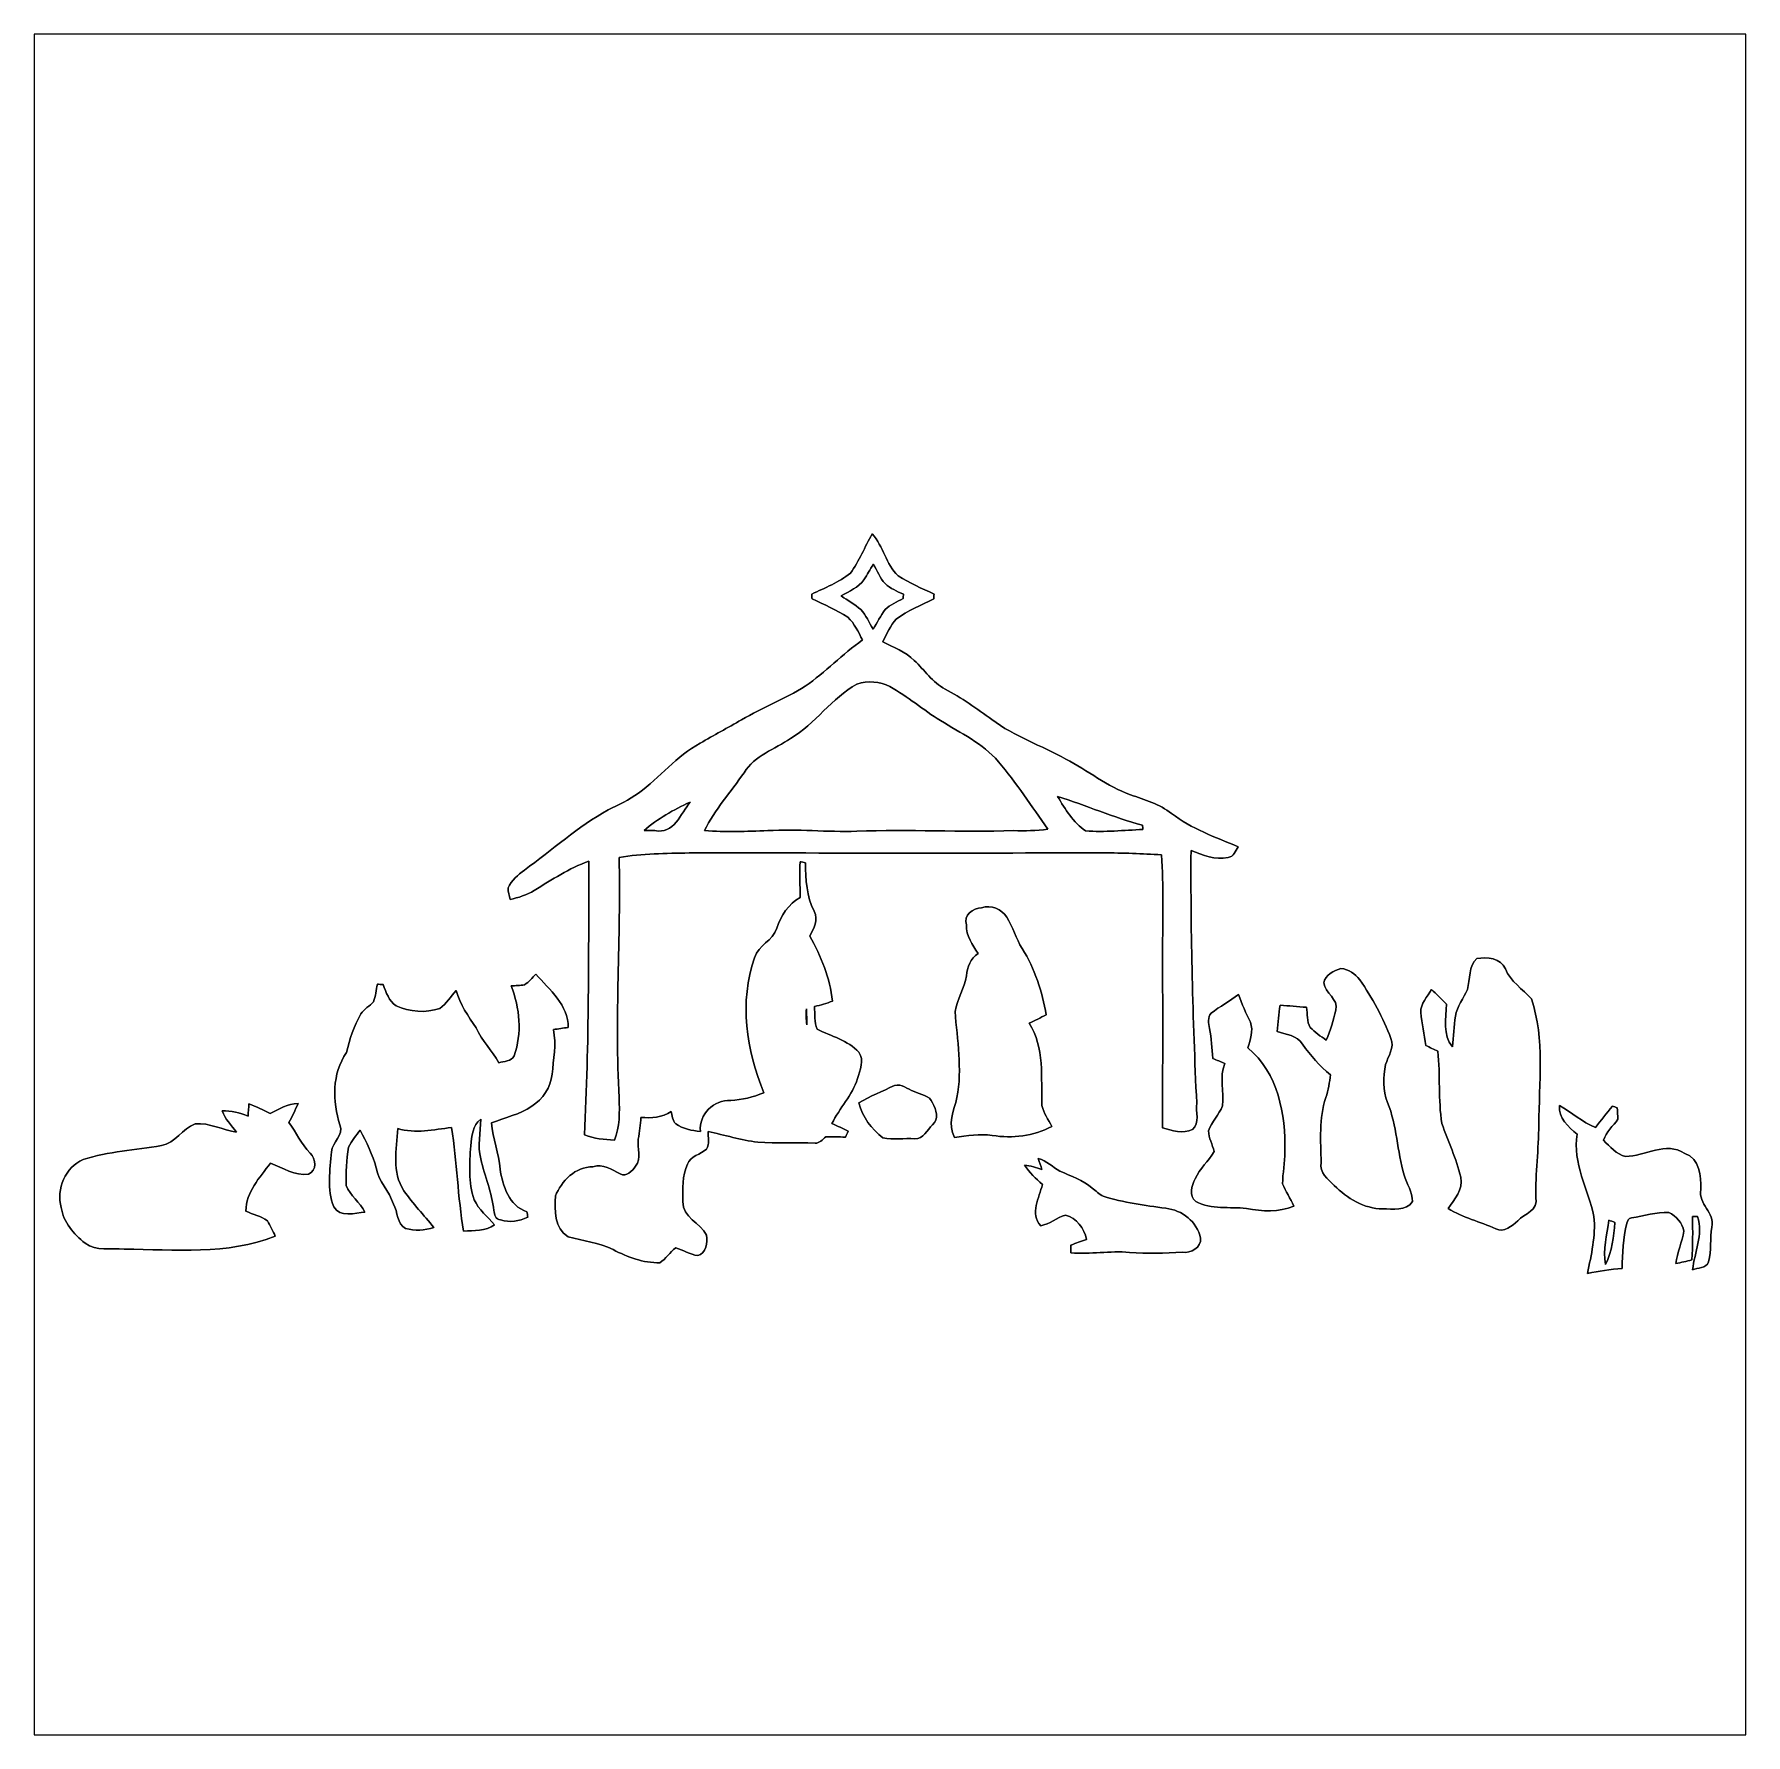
# Model space of a CAD drawing. Header units: centimetres. Extents: x -16.8 to 16.8, y -16.7 to 16.7.
import ezdxf

# ---------------------------------------------------------------- set-up
doc = ezdxf.new("R2010")
doc.units = ezdxf.units.CM
doc.header["$MEASUREMENT"] = 0
doc.layers.add('Layer 1', color=7, linetype='Continuous')

msp = doc.modelspace()

# ---------------------------------------------------------------- linework, layer by layer
at = {"layer": 'Layer 1', "color": 7}
for points, knots in [([(-16.77458, 16.66875), (-16.77458, 16.66875), (16.77458, 16.66875), (16.77458, 16.66875), (16.77458, 16.66875), (16.77458, 16.66875), (16.77458, -16.66875), (16.77458, -16.66875), (16.77458, -16.66875), (16.77458, -16.66875), (-16.77458, -16.66875), (-16.77458, -16.66875), (-16.77458, -16.66875), (-16.77458, -16.66875), (-16.77458, 16.66875), (-16.77458, 16.66875), (-16.77458, 16.66875), (-16.77458, 16.66875), (-16.77458, 16.66875), (-16.77458, 16.66875)], [0, 0, 0, 0, 0.16666667, 0.16666667, 0.16666667, 0.16666667, 0.33333333, 0.33333333, 0.33333333, 0.33333333, 0.5, 0.5, 0.5, 0.5, 0.66666667, 0.66666667, 0.66666667, 0.66666667, 1, 1, 1, 1]), ([(-0.34784, 6.87211), (-0.49742, 6.61987), (-0.59831, 6.33906), (-0.77646, 6.10376), (-0.77646, 6.10376), (-1.00295, 5.92279), (-1.27388, 5.81413), (-1.53423, 5.69348), (-1.53423, 5.69348), (-1.53282, 5.67055), (-1.52964, 5.62469), (-1.52823, 5.60176), (-1.52823, 5.60176), (-1.29187, 5.48569), (-1.04563, 5.3848), (-0.8255, 5.23875), (-0.8255, 5.23875), (-0.69568, 5.11704), (-0.62265, 4.94771), (-0.53834, 4.79319), (-0.53834, 4.79319), (-0.93169, 4.5145), (-1.26824, 4.16595), (-1.66053, 3.88655), (-1.66053, 3.88655), (-2.06163, 3.6382), (-2.50261, 3.46393), (-2.91112, 3.22897), (-2.91112, 3.22897), (-3.17959, 3.07199), (-3.45369, 2.92559), (-3.72251, 2.76966), (-3.72251, 2.76966), (-4.18218, 2.51813), (-4.51238, 2.09832), (-4.93007, 1.79141), (-4.93007, 1.79141), (-5.11281, 1.65488), (-5.31989, 1.55963), (-5.52485, 1.46368), (-5.52485, 1.46368), (-6.11787, 1.13736), (-6.6167, 0.67381), (-7.16598, 0.28399), (-7.16598, 0.28399), (-7.29156, 0.19085), (-7.41786, 0.0829), (-7.48242, -0.0635), (-7.48242, -0.0635), (-7.48806, -0.14182), (-7.46372, -0.21837), (-7.44784, -0.29457), (-7.44784, -0.29457), (-7.28345, -0.25612), (-7.1187, -0.20743), (-6.97512, -0.11606), (-6.97512, -0.11606), (-6.63116, 0.09701), (-6.2865, 0.31538), (-5.90585, 0.45861), (-5.90585, 0.45861), (-5.90585, -1.32997), (-5.89774, -3.11926), (-5.98946, -4.90608), (-5.98946, -4.90608), (-5.80461, -4.98969), (-5.59964, -4.99392), (-5.40068, -5.01509), (-5.40068, -5.01509), (-5.28955, -4.75121), (-5.30437, -4.46017), (-5.30825, -4.18042), (-5.30825, -4.18042), (-5.40173, -2.61056), (-5.26838, -1.03964), (-5.31107, 0.53093), (-5.31107, 0.53093), (-4.85669, 0.60537), (-4.39314, 0.61031), (-3.93347, 0.61771), (-3.93347, 0.61771), (-1.22873, 0.61807), (1.47567, 0.6156), (4.18042, 0.61877), (4.18042, 0.61877), (4.56106, 0.62018), (4.94242, 0.60607), (5.32271, 0.58103), (5.32271, 0.58103), (5.35023, 0.27658), (5.34388, -0.02963), (5.3467, -0.33514), (5.3467, -0.33514), (5.33929, -1.81293), (5.35234, -3.29036), (5.33859, -4.76814), (5.33859, -4.76814), (5.52662, -4.83164), (5.74357, -4.89056), (5.93231, -4.80307), (5.93231, -4.80307), (6.08118, -4.67924), (5.98805, -4.44818), (6.01204, -4.28625), (6.01204, -4.28625), (5.93407, -2.63631), (5.89139, -0.98531), (5.90056, 0.6664), (5.90056, 0.6664), (6.13339, 0.58032), (6.37222, 0.47096), (6.62834, 0.53058), (6.62834, 0.53058), (6.73735, 0.54363), (6.7751, 0.65864), (6.82272, 0.74013), (6.82272, 0.74013), (6.3754, 0.92957), (5.90973, 1.09291), (5.51956, 1.391), (5.51956, 1.391), (5.28426, 1.57762), (4.99251, 1.66158), (4.71452, 1.7593), (4.71452, 1.7593), (4.25662, 1.92264), (3.87632, 2.23873), (3.44629, 2.4571), (3.44629, 2.4571), (2.97039, 2.72979), (2.43628, 2.89842), (1.99743, 3.23427), (1.99743, 3.23427), (1.70215, 3.4484), (1.40582, 3.6636), (1.08126, 3.83187), (1.08126, 3.83187), (0.83185, 3.96028), (0.67733, 4.20617), (0.47554, 4.39173), (0.47554, 4.39173), (0.30551, 4.56671), (0.06738, 4.64503), (-0.14146, 4.76038), (-0.14146, 4.76038), (-0.06103, 4.91173), (0.00847, 5.074), (0.12277, 5.20347), (0.12277, 5.20347), (0.34819, 5.36893), (0.61066, 5.47441), (0.85937, 5.59999), (0.85937, 5.59999), (0.86042, 5.62328), (0.86219, 5.66949), (0.86325, 5.69278), (0.86325, 5.69278), (0.62724, 5.80954), (0.37818, 5.90515), (0.15875, 6.05155), (0.15875, 6.05155), (-0.07796, 6.27768), (-0.13088, 6.63046), (-0.34784, 6.87211), (-0.34784, 6.87211), (-0.34784, 6.87211), (-0.34784, 6.87211), (-0.34784, 6.87211)], [0, 0, 0, 0, 0.02325581, 0.02325581, 0.02325581, 0.02325581, 0.04651163, 0.04651163, 0.04651163, 0.04651163, 0.06976744, 0.06976744, 0.06976744, 0.06976744, 0.09302326, 0.09302326, 0.09302326, 0.09302326, 0.11627907, 0.11627907, 0.11627907, 0.11627907, 0.13953488, 0.13953488, 0.13953488, 0.13953488, 0.1627907, 0.1627907, 0.1627907, 0.1627907, 0.18604651, 0.18604651, 0.18604651, 0.18604651, 0.20930233, 0.20930233, 0.20930233, 0.20930233, 0.23255814, 0.23255814, 0.23255814, 0.23255814, 0.25581395, 0.25581395, 0.25581395, 0.25581395, 0.27906977, 0.27906977, 0.27906977, 0.27906977, 0.30232558, 0.30232558, 0.30232558, 0.30232558, 0.3255814, 0.3255814, 0.3255814, 0.3255814, 0.34883721, 0.34883721, 0.34883721, 0.34883721, 0.37209302, 0.37209302, 0.37209302, 0.37209302, 0.39534884, 0.39534884, 0.39534884, 0.39534884, 0.41860465, 0.41860465, 0.41860465, 0.41860465, 0.44186047, 0.44186047, 0.44186047, 0.44186047, 0.46511628, 0.46511628, 0.46511628, 0.46511628, 0.48837209, 0.48837209, 0.48837209, 0.48837209, 0.51162791, 0.51162791, 0.51162791, 0.51162791, 0.53488372, 0.53488372, 0.53488372, 0.53488372, 0.55813953, 0.55813953, 0.55813953, 0.55813953, 0.58139535, 0.58139535, 0.58139535, 0.58139535, 0.60465116, 0.60465116, 0.60465116, 0.60465116, 0.62790698, 0.62790698, 0.62790698, 0.62790698, 0.65116279, 0.65116279, 0.65116279, 0.65116279, 0.6744186, 0.6744186, 0.6744186, 0.6744186, 0.69767442, 0.69767442, 0.69767442, 0.69767442, 0.72093023, 0.72093023, 0.72093023, 0.72093023, 0.74418605, 0.74418605, 0.74418605, 0.74418605, 0.76744186, 0.76744186, 0.76744186, 0.76744186, 0.79069767, 0.79069767, 0.79069767, 0.79069767, 0.81395349, 0.81395349, 0.81395349, 0.81395349, 0.8372093, 0.8372093, 0.8372093, 0.8372093, 0.86046512, 0.86046512, 0.86046512, 0.86046512, 0.88372093, 0.88372093, 0.88372093, 0.88372093, 0.90697674, 0.90697674, 0.90697674, 0.90697674, 0.93023256, 0.93023256, 0.93023256, 0.93023256, 0.95348837, 0.95348837, 0.95348837, 0.95348837, 1, 1, 1, 1]), ([(-0.51118, 5.975), (-0.44591, 6.07307), (-0.38982, 6.17679), (-0.32738, 6.27662), (-0.32738, 6.27662), (-0.25188, 6.15068), (-0.19509, 6.01063), (-0.09772, 5.89844), (-0.09772, 5.89844), (0.00317, 5.80002), (0.13935, 5.75098), (0.26317, 5.68854), (0.26317, 5.68854), (0.26141, 5.66808), (0.25823, 5.62681), (0.25647, 5.60634), (0.25647, 5.60634), (0.13582, 5.54073), (0.00247, 5.48922), (-0.09525, 5.38974), (-0.09525, 5.38974), (-0.18309, 5.26768), (-0.25224, 5.13362), (-0.33232, 5.00627), (-0.33232, 5.00627), (-0.41099, 5.13468), (-0.46673, 5.27967), (-0.5715, 5.38974), (-0.5715, 5.38974), (-0.69003, 5.49134), (-0.82938, 5.56472), (-0.95532, 5.65679), (-0.95532, 5.65679), (-0.80257, 5.75416), (-0.61595, 5.81872), (-0.51118, 5.975)], [0, 0, 0, 0, 0.1, 0.1, 0.1, 0.1, 0.2, 0.2, 0.2, 0.2, 0.3, 0.3, 0.3, 0.3, 0.4, 0.4, 0.4, 0.4, 0.5, 0.5, 0.5, 0.5, 0.6, 0.6, 0.6, 0.6, 0.7, 0.7, 0.7, 0.7, 0.8, 0.8, 0.8, 0.8, 1, 1, 1, 1]), ([(-0.64735, 3.92924), (-0.43921, 3.99662), (-0.19756, 3.98604), (-0.00353, 3.87879), (-0.00353, 3.87879), (0.34608, 3.68441), (0.65229, 3.42371), (0.99095, 3.21239), (0.99095, 3.21239), (1.38395, 2.96651), (1.81786, 2.76825), (2.12513, 2.40771), (2.12513, 2.40771), (2.47756, 1.99073), (2.77742, 1.53176), (3.09174, 1.08585), (3.09174, 1.08585), (2.8702, 1.04881), (2.64478, 1.05445), (2.42147, 1.05586), (2.42147, 1.05586), (1.39665, 1.02129), (0.37183, 1.08303), (-0.65264, 1.04387), (-0.65264, 1.04387), (-1.23366, 1.02658), (-1.81504, 1.08867), (-2.39607, 1.05657), (-2.39607, 1.05657), (-2.80917, 1.04246), (-3.22368, 1.02517), (-3.63608, 1.05692), (-3.63608, 1.05692), (-3.43076, 1.46897), (-3.12138, 1.81469), (-2.86068, 2.1911), (-2.86068, 2.1911), (-2.65218, 2.52836), (-2.25919, 2.65148), (-1.94733, 2.86385), (-1.94733, 2.86385), (-1.45944, 3.15136), (-1.14476, 3.65619), (-0.64735, 3.92924)], [0, 0, 0, 0, 0.08333333, 0.08333333, 0.08333333, 0.08333333, 0.16666667, 0.16666667, 0.16666667, 0.16666667, 0.25, 0.25, 0.25, 0.25, 0.33333333, 0.33333333, 0.33333333, 0.33333333, 0.41666667, 0.41666667, 0.41666667, 0.41666667, 0.5, 0.5, 0.5, 0.5, 0.58333333, 0.58333333, 0.58333333, 0.58333333, 0.66666667, 0.66666667, 0.66666667, 0.66666667, 0.75, 0.75, 0.75, 0.75, 0.83333333, 0.83333333, 0.83333333, 0.83333333, 1, 1, 1, 1]), ([(3.28401, 1.72261), (3.84492, 1.55646), (4.38079, 1.30845), (4.94912, 1.16346), (4.94912, 1.16346), (4.95159, 1.14229), (4.95617, 1.10067), (4.95864, 1.0795), (4.95864, 1.0795), (4.58435, 1.06116), (4.20758, 1.02517), (3.83364, 1.05022), (3.83364, 1.05022), (3.58987, 1.21567), (3.43853, 1.47849), (3.28401, 1.72261)], [0, 0, 0, 0, 0.2, 0.2, 0.2, 0.2, 0.4, 0.4, 0.4, 0.4, 0.6, 0.6, 0.6, 0.6, 1, 1, 1, 1]), ([(-4.82177, 1.05551), (-4.55824, 1.29223), (-4.23792, 1.46403), (-3.92007, 1.61678), (-3.92007, 1.61678), (-4.09469, 1.38818), (-4.24427, 0.97931), (-4.60834, 1.05692), (-4.60834, 1.05692), (-4.60834, 1.05692), (-4.82177, 1.05551), (-4.82177, 1.05551)], [0, 0, 0, 0, 0.25, 0.25, 0.25, 0.25, 0.5, 0.5, 0.5, 0.5, 1, 1, 1, 1]), ([(-1.76283, 0.44662), (-1.76989, 0.21343), (-1.76424, -0.01976), (-1.75824, -0.25329), (-1.75824, -0.25329), (-1.99778, -0.38312), (-2.13078, -0.61031), (-2.21862, -0.85866), (-2.21862, -0.85866), (-2.29094, -1.10384), (-2.58727, -1.18428), (-2.65359, -1.43616), (-2.65359, -1.43616), (-2.96086, -2.30046), (-2.81305, -3.25191), (-2.47121, -4.08234), (-2.47121, -4.08234), (-2.67829, -4.16807), (-2.89842, -4.2224), (-3.12279, -4.23157), (-3.12279, -4.23157), (-3.44734, -4.21146), (-3.7532, -4.51238), (-3.7151, -4.83905), (-3.7151, -4.83905), (-3.88444, -4.826), (-4.05871, -4.79072), (-4.19982, -4.69194), (-4.19982, -4.69194), (-4.26649, -4.62986), (-4.26649, -4.52967), (-4.29084, -4.44747), (-4.29084, -4.44747), (-4.46581, -4.57341), (-4.67642, -4.57941), (-4.88174, -4.56671), (-4.88174, -4.56671), (-4.89338, -4.70817), (-4.91137, -4.84928), (-4.93324, -4.99004), (-4.93324, -4.99004), (-4.95759, -5.16855), (-4.85881, -5.36681), (-4.99181, -5.52097), (-4.99181, -5.52097), (-5.04508, -5.61904), (-5.17031, -5.73758), (-5.29061, -5.67337), (-5.29061, -5.67337), (-5.45747, -5.59223), (-5.62257, -5.46417), (-5.82295, -5.53438), (-5.82295, -5.53438), (-6.16726, -5.52909), (-6.43996, -5.81025), (-6.55814, -6.10658), (-6.55814, -6.10658), (-6.56414, -6.38175), (-6.58848, -6.74793), (-6.30908, -6.90633), (-6.30908, -6.90633), (-6.01416, -6.98324), (-5.70406, -7.02028), (-5.42713, -7.15821), (-5.42713, -7.15821), (-5.14562, -7.30462), (-4.83341, -7.42174), (-4.51238, -7.41539), (-4.51238, -7.41539), (-4.39314, -7.33601), (-4.31483, -7.20972), (-4.20123, -7.12364), (-4.20123, -7.12364), (-4.05271, -7.16174), (-3.92359, -7.25417), (-3.76873, -7.27463), (-3.76873, -7.27463), (-3.59692, -7.23053), (-3.58034, -7.01992), (-3.59622, -6.87564), (-3.59622, -6.87564), (-3.7151, -6.62552), (-4.07247, -6.53274), (-4.06118, -6.21559), (-4.06118, -6.21559), (-4.06224, -5.97253), (-4.07458, -5.70794), (-3.97087, -5.48393), (-3.97087, -5.48393), (-3.90666, -5.31636), (-3.7151, -5.29414), (-3.59551, -5.18689), (-3.59551, -5.18689), (-3.53236, -5.08388), (-3.57011, -4.95547), (-3.56729, -4.84223), (-3.56729, -4.84223), (-3.24203, -4.91243), (-2.92276, -5.00909), (-2.59221, -5.05284), (-2.59221, -5.05284), (-2.21827, -5.07365), (-1.84326, -5.06342), (-1.46897, -5.06906), (-1.46897, -5.06906), (-1.37936, -5.07718), (-1.32221, -4.9971), (-1.25906, -4.94771), (-1.25906, -4.94771), (-1.1303, -4.94841), (-1.00259, -4.94912), (-0.87348, -4.95124), (-0.87348, -4.95124), (-0.8569, -4.91314), (-0.83996, -4.87504), (-0.82268, -4.83729), (-0.82268, -4.83729), (-0.92498, -4.78226), (-1.03117, -4.73534), (-1.137, -4.68806), (-1.137, -4.68806), (-0.99201, -4.38185), (-0.73978, -4.13314), (-0.63712, -3.80506), (-0.63712, -3.80506), (-0.58984, -3.64067), (-0.5013, -3.44699), (-0.6096, -3.29001), (-0.6096, -3.29001), (-0.82479, -3.05082), (-1.15358, -2.97886), (-1.42699, -2.83422), (-1.42699, -2.83422), (-1.4926, -2.6984), (-1.47003, -2.53894), (-1.47884, -2.39148), (-1.47884, -2.39148), (-1.35925, -2.36361), (-1.24037, -2.33151), (-1.12677, -2.28494), (-1.12677, -2.28494), (-1.17934, -1.8348), (-1.35043, -1.40335), (-1.57092, -1.00965), (-1.57092, -1.00965), (-1.49613, -0.86254), (-1.40264, -0.6918), (-1.48555, -0.52564), (-1.48555, -0.52564), (-1.64324, -0.2353), (-1.64712, 0.10266), (-1.65876, 0.42404), (-1.65876, 0.42404), (-1.68487, 0.42968), (-1.73708, 0.44097), (-1.76283, 0.44662), (-1.76283, 0.44662), (-1.76283, 0.44662), (-1.76283, 0.44662), (-1.76283, 0.44662)], [0, 0, 0, 0, 0.02439024, 0.02439024, 0.02439024, 0.02439024, 0.04878049, 0.04878049, 0.04878049, 0.04878049, 0.07317073, 0.07317073, 0.07317073, 0.07317073, 0.09756098, 0.09756098, 0.09756098, 0.09756098, 0.12195122, 0.12195122, 0.12195122, 0.12195122, 0.14634146, 0.14634146, 0.14634146, 0.14634146, 0.17073171, 0.17073171, 0.17073171, 0.17073171, 0.19512195, 0.19512195, 0.19512195, 0.19512195, 0.2195122, 0.2195122, 0.2195122, 0.2195122, 0.24390244, 0.24390244, 0.24390244, 0.24390244, 0.26829268, 0.26829268, 0.26829268, 0.26829268, 0.29268293, 0.29268293, 0.29268293, 0.29268293, 0.31707317, 0.31707317, 0.31707317, 0.31707317, 0.34146341, 0.34146341, 0.34146341, 0.34146341, 0.36585366, 0.36585366, 0.36585366, 0.36585366, 0.3902439, 0.3902439, 0.3902439, 0.3902439, 0.41463415, 0.41463415, 0.41463415, 0.41463415, 0.43902439, 0.43902439, 0.43902439, 0.43902439, 0.46341463, 0.46341463, 0.46341463, 0.46341463, 0.48780488, 0.48780488, 0.48780488, 0.48780488, 0.51219512, 0.51219512, 0.51219512, 0.51219512, 0.53658537, 0.53658537, 0.53658537, 0.53658537, 0.56097561, 0.56097561, 0.56097561, 0.56097561, 0.58536585, 0.58536585, 0.58536585, 0.58536585, 0.6097561, 0.6097561, 0.6097561, 0.6097561, 0.63414634, 0.63414634, 0.63414634, 0.63414634, 0.65853659, 0.65853659, 0.65853659, 0.65853659, 0.68292683, 0.68292683, 0.68292683, 0.68292683, 0.70731707, 0.70731707, 0.70731707, 0.70731707, 0.73170732, 0.73170732, 0.73170732, 0.73170732, 0.75609756, 0.75609756, 0.75609756, 0.75609756, 0.7804878, 0.7804878, 0.7804878, 0.7804878, 0.80487805, 0.80487805, 0.80487805, 0.80487805, 0.82926829, 0.82926829, 0.82926829, 0.82926829, 0.85365854, 0.85365854, 0.85365854, 0.85365854, 0.87804878, 0.87804878, 0.87804878, 0.87804878, 0.90243902, 0.90243902, 0.90243902, 0.90243902, 0.92682927, 0.92682927, 0.92682927, 0.92682927, 0.95121951, 0.95121951, 0.95121951, 0.95121951, 1, 1, 1, 1]), ([(1.7967, -0.45508), (1.63054, -0.46602), (1.43475, -0.59478), (1.50001, -0.7934), (1.50001, -0.7934), (1.48484, -1.00789), (1.62207, -1.17934), (1.72544, -1.35255), (1.72544, -1.35255), (1.57833, -1.45062), (1.51553, -1.6196), (1.50107, -1.79141), (1.50107, -1.79141), (1.45909, -2.03341), (1.31586, -2.24543), (1.2767, -2.48673), (1.2767, -2.48673), (1.31445, -3.04729), (1.42134, -3.61527), (1.31198, -4.17513), (1.31198, -4.17513), (1.25413, -4.42807), (1.12077, -4.71029), (1.26647, -4.95759), (1.26647, -4.95759), (1.51095, -4.92654), (1.7586, -4.88174), (2.00554, -4.91984), (2.00554, -4.91984), (2.39995, -4.97981), (2.81446, -4.9343), (3.16971, -4.74451), (3.16971, -4.74451), (3.10444, -4.60869), (3.01202, -4.48134), (2.97921, -4.33388), (2.97921, -4.33388), (2.95557, -3.79166), (3.03495, -3.1944), (2.72944, -2.71815), (2.72944, -2.71815), (2.84162, -2.667), (2.95204, -2.61161), (3.06141, -2.55411), (3.06141, -2.55411), (2.98027, -2.09868), (2.84057, -1.64924), (2.5908, -1.25695), (2.5908, -1.25695), (2.4698, -1.0608), (2.41265, -0.83291), (2.28812, -0.63888), (2.28812, -0.63888), (2.18581, -0.47978), (1.98261, -0.39476), (1.7967, -0.45508), (1.7967, -0.45508), (1.7967, -0.45508), (1.7967, -0.45508), (1.7967, -0.45508)], [0, 0, 0, 0, 0.0625, 0.0625, 0.0625, 0.0625, 0.125, 0.125, 0.125, 0.125, 0.1875, 0.1875, 0.1875, 0.1875, 0.25, 0.25, 0.25, 0.25, 0.3125, 0.3125, 0.3125, 0.3125, 0.375, 0.375, 0.375, 0.375, 0.4375, 0.4375, 0.4375, 0.4375, 0.5, 0.5, 0.5, 0.5, 0.5625, 0.5625, 0.5625, 0.5625, 0.625, 0.625, 0.625, 0.625, 0.6875, 0.6875, 0.6875, 0.6875, 0.75, 0.75, 0.75, 0.75, 0.8125, 0.8125, 0.8125, 0.8125, 0.875, 0.875, 0.875, 0.875, 1, 1, 1, 1]), ([(8.5023, -1.92969), (8.52664, -2.12901), (8.79581, -2.24719), (8.74042, -2.46098), (8.74042, -2.46098), (8.69315, -2.66171), (8.63529, -2.86138), (8.55098, -3.05047), (8.55098, -3.05047), (8.44197, -2.97462), (8.32838, -2.90019), (8.23912, -2.80211), (8.23912, -2.80211), (8.16398, -2.68605), (8.1855, -2.53859), (8.16328, -2.40771), (8.16328, -2.40771), (7.99147, -2.39078), (7.81826, -2.38019), (7.64752, -2.36749), (7.64752, -2.36749), (7.61824, -2.53683), (7.60412, -2.70757), (7.58649, -2.87902), (7.58649, -2.87902), (7.76005, -2.94605), (7.97948, -2.95275), (8.0839, -3.13161), (8.0839, -3.13161), (8.24724, -3.34927), (8.41798, -3.56235), (8.63671, -3.72816), (8.63671, -3.72816), (8.61236, -3.87844), (8.5912, -4.03119), (8.54357, -4.17654), (8.54357, -4.17654), (8.40458, -4.58505), (8.44232, -5.02708), (8.45114, -5.45077), (8.45114, -5.45077), (8.41057, -5.65432), (8.58379, -5.77709), (8.70761, -5.89844), (8.70761, -5.89844), (8.96161, -6.15103), (9.28934, -6.35847), (9.65976, -6.35882), (9.65976, -6.35882), (9.84885, -6.35706), (10.11837, -6.40927), (10.23937, -6.21559), (10.23937, -6.21559), (10.24678, -6.02968), (10.1279, -5.86881), (10.07851, -5.69524), (10.07851, -5.69524), (9.93634, -5.22817), (9.9381, -4.72722), (9.7536, -4.27108), (9.7536, -4.27108), (9.65588, -4.03825), (9.66188, -3.77261), (9.71515, -3.53025), (9.71515, -3.53025), (9.76171, -3.36127), (9.89295, -3.20322), (9.81992, -3.01872), (9.81992, -3.01872), (9.66294, -2.61232), (9.45621, -2.22391), (9.20679, -1.86655), (9.20679, -1.86655), (9.1186, -1.75331), (8.98737, -1.657), (8.84026, -1.64888), (8.84026, -1.64888), (8.69738, -1.68557), (8.53158, -1.77165), (8.5023, -1.92969), (8.5023, -1.92969), (8.5023, -1.92969), (8.5023, -1.92969), (8.5023, -1.92969)], [0, 0, 0, 0, 0.04545455, 0.04545455, 0.04545455, 0.04545455, 0.09090909, 0.09090909, 0.09090909, 0.09090909, 0.13636364, 0.13636364, 0.13636364, 0.13636364, 0.18181818, 0.18181818, 0.18181818, 0.18181818, 0.22727273, 0.22727273, 0.22727273, 0.22727273, 0.27272727, 0.27272727, 0.27272727, 0.27272727, 0.31818182, 0.31818182, 0.31818182, 0.31818182, 0.36363636, 0.36363636, 0.36363636, 0.36363636, 0.40909091, 0.40909091, 0.40909091, 0.40909091, 0.45454545, 0.45454545, 0.45454545, 0.45454545, 0.5, 0.5, 0.5, 0.5, 0.54545455, 0.54545455, 0.54545455, 0.54545455, 0.59090909, 0.59090909, 0.59090909, 0.59090909, 0.63636364, 0.63636364, 0.63636364, 0.63636364, 0.68181818, 0.68181818, 0.68181818, 0.68181818, 0.72727273, 0.72727273, 0.72727273, 0.72727273, 0.77272727, 0.77272727, 0.77272727, 0.77272727, 0.81818182, 0.81818182, 0.81818182, 0.81818182, 0.86363636, 0.86363636, 0.86363636, 0.86363636, 0.90909091, 0.90909091, 0.90909091, 0.90909091, 1, 1, 1, 1]), ([(11.50585, -1.45133), (11.33651, -1.59561), (11.37461, -1.86161), (11.31817, -2.05634), (11.31817, -2.05634), (11.24691, -2.23379), (11.11285, -2.38584), (11.08181, -2.57881), (11.08181, -2.57881), (11.05182, -2.77848), (11.04406, -2.98062), (11.0236, -3.18206), (11.0236, -3.18206), (10.83098, -2.94428), (10.89413, -2.62855), (10.90648, -2.34668), (10.90648, -2.34668), (10.80911, -2.24825), (10.71527, -2.14736), (10.6112, -2.05669), (10.6112, -2.05669), (10.53924, -2.20063), (10.39142, -2.33327), (10.40624, -2.50825), (10.40624, -2.50825), (10.42494, -2.72591), (10.47538, -2.9397), (10.50325, -3.15666), (10.50325, -3.15666), (10.58192, -3.19476), (10.6613, -3.2318), (10.74067, -3.26884), (10.74067, -3.26884), (10.78477, -3.74086), (10.74737, -4.21746), (10.81581, -4.68665), (10.81581, -4.68665), (10.94528, -5.03449), (11.09909, -5.37527), (11.19011, -5.73652), (11.19011, -5.73652), (11.24056, -5.98276), (11.06135, -6.16726), (10.93964, -6.35494), (10.93964, -6.35494), (11.23103, -6.53274), (11.56758, -6.60859), (11.87485, -6.75217), (11.87485, -6.75217), (12.03537, -6.83295), (12.19094, -6.68796), (12.30524, -6.59306), (12.30524, -6.59306), (12.43789, -6.45195), (12.71094, -6.38916), (12.66155, -6.13728), (12.66155, -6.13728), (12.64391, -5.66032), (12.7194, -5.18654), (12.71693, -4.70958), (12.71693, -4.70958), (12.72187, -3.88761), (12.84111, -3.03812), (12.57159, -2.24226), (12.57159, -2.24226), (12.40084, -2.04893), (12.16342, -1.905), (12.06218, -1.65559), (12.06218, -1.65559), (11.97892, -1.44074), (11.69599, -1.41817), (11.50585, -1.45133), (11.50585, -1.45133), (11.50585, -1.45133), (11.50585, -1.45133), (11.50585, -1.45133)], [0, 0, 0, 0, 0.05, 0.05, 0.05, 0.05, 0.1, 0.1, 0.1, 0.1, 0.15, 0.15, 0.15, 0.15, 0.2, 0.2, 0.2, 0.2, 0.25, 0.25, 0.25, 0.25, 0.3, 0.3, 0.3, 0.3, 0.35, 0.35, 0.35, 0.35, 0.4, 0.4, 0.4, 0.4, 0.45, 0.45, 0.45, 0.45, 0.5, 0.5, 0.5, 0.5, 0.55, 0.55, 0.55, 0.55, 0.6, 0.6, 0.6, 0.6, 0.65, 0.65, 0.65, 0.65, 0.7, 0.7, 0.7, 0.7, 0.75, 0.75, 0.75, 0.75, 0.8, 0.8, 0.8, 0.8, 0.85, 0.85, 0.85, 0.85, 0.9, 0.9, 0.9, 0.9, 1, 1, 1, 1]), ([(-7.16174, -1.96391), (-7.24817, -1.98367), (-7.33778, -1.98049), (-7.42527, -1.98684), (-7.42527, -1.98684), (-7.2577, -2.42041), (-7.21043, -2.91536), (-7.36529, -3.35915), (-7.36529, -3.35915), (-7.42421, -3.46745), (-7.56744, -3.46886), (-7.67009, -3.49462), (-7.67009, -3.49462), (-7.79745, -3.25402), (-8.00065, -3.06317), (-8.11142, -2.81199), (-8.11142, -2.81199), (-8.26523, -2.57916), (-8.42998, -2.35197), (-8.50477, -2.07821), (-8.50477, -2.07821), (-8.61236, -2.19287), (-8.69033, -2.34244), (-8.82509, -2.42782), (-8.82509, -2.42782), (-9.10096, -2.52871), (-9.41634, -2.49661), (-9.68163, -2.37808), (-9.68163, -2.37808), (-9.82698, -2.28565), (-9.87354, -2.11102), (-9.93669, -1.96144), (-9.93669, -1.96144), (-9.96491, -1.96003), (-10.02065, -1.95686), (-10.04852, -1.95545), (-10.04852, -1.95545), (-10.0771, -2.06869), (-10.07745, -2.19004), (-10.12437, -2.29799), (-10.12437, -2.29799), (-10.19845, -2.38548), (-10.30852, -2.43805), (-10.36955, -2.53788), (-10.36955, -2.53788), (-10.50784, -2.77178), (-10.59321, -3.03213), (-10.65354, -3.29565), (-10.65354, -3.29565), (-10.93823, -3.70805), (-10.93258, -4.25238), (-10.7823, -4.71382), (-10.7823, -4.71382), (-10.70398, -4.91067), (-10.92729, -5.05284), (-10.94952, -5.2384), (-10.94952, -5.2384), (-10.97209, -5.59223), (-11.04829, -5.98064), (-10.90013, -6.3179), (-10.90013, -6.3179), (-10.79324, -6.53909), (-10.47715, -6.43537), (-10.293, -6.42126), (-10.293, -6.42126), (-10.39283, -6.23217), (-10.57451, -6.09917), (-10.66059, -5.90268), (-10.66059, -5.90268), (-10.67118, -5.65044), (-10.65142, -5.39821), (-10.61261, -5.14914), (-10.61261, -5.14914), (-10.55582, -5.02638), (-10.46374, -4.92407), (-10.38543, -4.81506), (-10.38543, -4.81506), (-10.26054, -5.05248), (-10.14236, -5.29661), (-10.07216, -5.55625), (-10.07216, -5.55625), (-10.02453, -5.8226), (-9.81428, -6.01416), (-9.73243, -6.2671), (-9.73243, -6.2671), (-9.64565, -6.41879), (-9.66929, -6.65374), (-9.49537, -6.74158), (-9.49537, -6.74158), (-9.31404, -6.79909), (-9.12001, -6.78356), (-8.94256, -6.72218), (-8.94256, -6.72218), (-9.13694, -6.48229), (-9.35073, -6.25722), (-9.52888, -6.00463), (-9.52888, -6.00463), (-9.77053, -5.64021), (-9.67246, -5.19359), (-9.65059, -4.78543), (-9.65059, -4.78543), (-9.30451, -4.88985), (-8.94433, -4.80377), (-8.59402, -4.76356), (-8.59402, -4.76356), (-8.4896, -5.43842), (-8.4709, -6.12387), (-8.36013, -6.79803), (-8.36013, -6.79803), (-8.15481, -6.7758), (-7.92586, -6.80226), (-7.74947, -6.67244), (-7.74947, -6.67244), (-7.89058, -6.51475), (-8.06203, -6.37469), (-8.15234, -6.17961), (-8.15234, -6.17961), (-8.27017, -5.84059), (-8.24018, -5.47194), (-8.21937, -5.12057), (-8.21937, -5.12057), (-8.19079, -4.93854), (-8.19044, -4.71946), (-8.02358, -4.60269), (-8.02358, -4.60269), (-8.02711, -4.86163), (-8.0899, -5.12233), (-8.01899, -5.37916), (-8.01899, -5.37916), (-7.95479, -5.72029), (-7.79321, -6.04097), (-7.76852, -6.39022), (-7.76852, -6.39022), (-7.74771, -6.46289), (-7.73924, -6.58001), (-7.63235, -6.57225), (-7.63235, -6.57225), (-7.45349, -6.63787), (-7.26863, -6.59412), (-7.10106, -6.52463), (-7.10106, -6.52463), (-7.10494, -6.49711), (-7.11271, -6.44208), (-7.11659, -6.41456), (-7.11659, -6.41456), (-7.47042, -6.30096), (-7.58825, -5.90691), (-7.64399, -5.57812), (-7.64399, -5.57812), (-7.66092, -5.26979), (-7.78686, -4.98158), (-7.81262, -4.67466), (-7.81262, -4.67466), (-7.54733, -4.56706), (-7.25664, -4.51097), (-7.01887, -4.34411), (-7.01887, -4.34411), (-6.79697, -4.21076), (-6.65515, -3.97439), (-6.62164, -3.72075), (-6.62164, -3.72075), (-6.59765, -3.43041), (-6.53768, -3.13443), (-6.59694, -2.8448), (-6.59694, -2.8448), (-6.50205, -2.82928), (-6.40503, -2.81693), (-6.30943, -2.80282), (-6.30943, -2.80282), (-6.29356, -2.36784), (-6.68196, -2.05987), (-6.94196, -1.7586), (-6.94196, -1.7586), (-7.01322, -1.8288), (-7.0739, -1.91347), (-7.16174, -1.96391), (-7.16174, -1.96391), (-7.16174, -1.96391), (-7.16174, -1.96391), (-7.16174, -1.96391)], [0, 0, 0, 0, 0.02173913, 0.02173913, 0.02173913, 0.02173913, 0.04347826, 0.04347826, 0.04347826, 0.04347826, 0.06521739, 0.06521739, 0.06521739, 0.06521739, 0.08695652, 0.08695652, 0.08695652, 0.08695652, 0.10869565, 0.10869565, 0.10869565, 0.10869565, 0.13043478, 0.13043478, 0.13043478, 0.13043478, 0.15217391, 0.15217391, 0.15217391, 0.15217391, 0.17391304, 0.17391304, 0.17391304, 0.17391304, 0.19565217, 0.19565217, 0.19565217, 0.19565217, 0.2173913, 0.2173913, 0.2173913, 0.2173913, 0.23913043, 0.23913043, 0.23913043, 0.23913043, 0.26086957, 0.26086957, 0.26086957, 0.26086957, 0.2826087, 0.2826087, 0.2826087, 0.2826087, 0.30434783, 0.30434783, 0.30434783, 0.30434783, 0.32608696, 0.32608696, 0.32608696, 0.32608696, 0.34782609, 0.34782609, 0.34782609, 0.34782609, 0.36956522, 0.36956522, 0.36956522, 0.36956522, 0.39130435, 0.39130435, 0.39130435, 0.39130435, 0.41304348, 0.41304348, 0.41304348, 0.41304348, 0.43478261, 0.43478261, 0.43478261, 0.43478261, 0.45652174, 0.45652174, 0.45652174, 0.45652174, 0.47826087, 0.47826087, 0.47826087, 0.47826087, 0.5, 0.5, 0.5, 0.5, 0.52173913, 0.52173913, 0.52173913, 0.52173913, 0.54347826, 0.54347826, 0.54347826, 0.54347826, 0.56521739, 0.56521739, 0.56521739, 0.56521739, 0.58695652, 0.58695652, 0.58695652, 0.58695652, 0.60869565, 0.60869565, 0.60869565, 0.60869565, 0.63043478, 0.63043478, 0.63043478, 0.63043478, 0.65217391, 0.65217391, 0.65217391, 0.65217391, 0.67391304, 0.67391304, 0.67391304, 0.67391304, 0.69565217, 0.69565217, 0.69565217, 0.69565217, 0.7173913, 0.7173913, 0.7173913, 0.7173913, 0.73913043, 0.73913043, 0.73913043, 0.73913043, 0.76086957, 0.76086957, 0.76086957, 0.76086957, 0.7826087, 0.7826087, 0.7826087, 0.7826087, 0.80434783, 0.80434783, 0.80434783, 0.80434783, 0.82608696, 0.82608696, 0.82608696, 0.82608696, 0.84782609, 0.84782609, 0.84782609, 0.84782609, 0.86956522, 0.86956522, 0.86956522, 0.86956522, 0.89130435, 0.89130435, 0.89130435, 0.89130435, 0.91304348, 0.91304348, 0.91304348, 0.91304348, 0.93478261, 0.93478261, 0.93478261, 0.93478261, 0.95652174, 0.95652174, 0.95652174, 0.95652174, 1, 1, 1, 1]), ([(6.29849, -2.52448), (6.21453, -2.59539), (6.24946, -2.73191), (6.26286, -2.82152), (6.26286, -2.82152), (6.29885, -3.01519), (6.31402, -3.21169), (6.3306, -3.40819), (6.3306, -3.40819), (6.40715, -3.44311), (6.48406, -3.47698), (6.56202, -3.51014), (6.56202, -3.51014), (6.45089, -3.77649), (6.55673, -4.06188), (6.51686, -4.3374), (6.51686, -4.3374), (6.45054, -4.51379), (6.30837, -4.65208), (6.24417, -4.82953), (6.24417, -4.82953), (6.24452, -4.97381), (6.32566, -5.09693), (6.35247, -5.23452), (6.35247, -5.23452), (6.25369, -5.4289), (6.0646, -5.56366), (5.98276, -5.77003), (5.98276, -5.77003), (5.91114, -5.89809), (5.85505, -6.10941), (5.99228, -6.21206), (5.99228, -6.21206), (6.29885, -6.38528), (6.65586, -6.31119), (6.98853, -6.34929), (6.98853, -6.34929), (7.29333, -6.40962), (7.62353, -6.42973), (7.91492, -6.30484), (7.91492, -6.30484), (7.85283, -6.1535), (7.74947, -6.02086), (7.69655, -5.86669), (7.69655, -5.86669), (7.69408, -5.65714), (7.747, -5.44901), (7.7403, -5.23875), (7.7403, -5.23875), (7.75652, -4.51026), (7.60942, -3.69041), (7.01534, -3.20357), (7.01534, -3.20357), (7.06226, -3.04236), (7.12787, -2.86914), (7.06473, -2.70193), (7.06473, -2.70193), (6.97724, -2.52307), (6.89539, -2.34209), (6.8326, -2.15336), (6.8326, -2.15336), (6.66009, -2.28565), (6.46747, -2.38795), (6.29849, -2.52448), (6.29849, -2.52448), (6.29849, -2.52448), (6.29849, -2.52448), (6.29849, -2.52448)], [0, 0, 0, 0, 0.05555556, 0.05555556, 0.05555556, 0.05555556, 0.11111111, 0.11111111, 0.11111111, 0.11111111, 0.16666667, 0.16666667, 0.16666667, 0.16666667, 0.22222222, 0.22222222, 0.22222222, 0.22222222, 0.27777778, 0.27777778, 0.27777778, 0.27777778, 0.33333333, 0.33333333, 0.33333333, 0.33333333, 0.38888889, 0.38888889, 0.38888889, 0.38888889, 0.44444444, 0.44444444, 0.44444444, 0.44444444, 0.5, 0.5, 0.5, 0.5, 0.55555556, 0.55555556, 0.55555556, 0.55555556, 0.61111111, 0.61111111, 0.61111111, 0.61111111, 0.66666667, 0.66666667, 0.66666667, 0.66666667, 0.72222222, 0.72222222, 0.72222222, 0.72222222, 0.77777778, 0.77777778, 0.77777778, 0.77777778, 0.83333333, 0.83333333, 0.83333333, 0.83333333, 0.88888889, 0.88888889, 0.88888889, 0.88888889, 1, 1, 1, 1]), ([(-1.62948, -2.74849), (-1.64641, -2.64548), (-1.64747, -2.54071), (-1.63901, -2.43664), (-1.63901, -2.43664), (-1.63371, -2.54035), (-1.63054, -2.64442), (-1.62948, -2.74849)], [0, 0, 0, 0, 0.33333333, 0.33333333, 0.33333333, 0.33333333, 1, 1, 1, 1]), ([(0.08749, -3.94229), (-0.14746, -4.05024), (-0.38629, -4.15219), (-0.61066, -4.28166), (-0.61066, -4.28166), (-0.54046, -4.55612), (-0.36195, -4.7946), (-0.14146, -4.96711), (-0.14146, -4.96711), (0.06491, -5.00697), (0.28011, -4.97276), (0.49001, -4.98404), (0.49001, -4.98404), (0.65793, -4.99639), (0.72602, -4.80695), (0.83397, -4.71241), (0.83397, -4.71241), (0.96696, -4.60269), (0.90241, -4.41219), (0.83608, -4.28202), (0.83608, -4.28202), (0.78105, -4.13138), (0.59408, -4.11515), (0.47061, -4.05694), (0.47061, -4.05694), (0.34325, -4.01461), (0.23389, -3.89608), (0.08749, -3.94229), (0.08749, -3.94229), (0.08749, -3.94229), (0.08749, -3.94229), (0.08749, -3.94229)], [0, 0, 0, 0, 0.11111111, 0.11111111, 0.11111111, 0.11111111, 0.22222222, 0.22222222, 0.22222222, 0.22222222, 0.33333333, 0.33333333, 0.33333333, 0.33333333, 0.44444444, 0.44444444, 0.44444444, 0.44444444, 0.55555556, 0.55555556, 0.55555556, 0.55555556, 0.66666667, 0.66666667, 0.66666667, 0.66666667, 0.77777778, 0.77777778, 0.77777778, 0.77777778, 1, 1, 1, 1]), ([(-12.14931, -4.49016), (-12.28619, -4.42207), (-12.42236, -4.35257), (-12.56665, -4.30071), (-12.56665, -4.30071), (-12.57053, -4.36069), (-12.57864, -4.47993), (-12.58288, -4.53954), (-12.58288, -4.53954), (-12.74516, -4.47851), (-12.91237, -4.42912), (-13.08876, -4.43548), (-13.08876, -4.43548), (-13.0302, -4.59599), (-12.91555, -4.72369), (-12.8083, -4.85281), (-12.8083, -4.85281), (-13.08241, -4.81577), (-13.33747, -4.66584), (-13.61934, -4.69194), (-13.61934, -4.69194), (-13.8684, -4.78508), (-14.01198, -5.06412), (-14.2815, -5.11775), (-14.2815, -5.11775), (-14.79303, -5.20594), (-15.31832, -5.23028), (-15.81468, -5.39327), (-15.81468, -5.39327), (-16.15969, -5.53614), (-16.3509, -5.97641), (-16.24471, -6.33271), (-16.24471, -6.33271), (-16.20308, -6.62305), (-15.99847, -6.85271), (-15.77904, -7.03086), (-15.77904, -7.03086), (-15.56103, -7.19843), (-15.26364, -7.12152), (-15.01069, -7.14798), (-15.01069, -7.14798), (-14.02574, -7.15539), (-12.98822, -7.26722), (-12.04913, -6.89575), (-12.04913, -6.89575), (-12.09675, -6.79379), (-12.14296, -6.69043), (-12.20435, -6.59659), (-12.20435, -6.59659), (-12.32782, -6.49993), (-12.48657, -6.46642), (-12.62803, -6.40362), (-12.62803, -6.40362), (-12.61816, -6.02791), (-12.35781, -5.74604), (-12.14402, -5.46488), (-12.14402, -5.46488), (-11.8999, -5.54778), (-11.66848, -5.72311), (-11.39931, -5.67655), (-11.39931, -5.67655), (-11.2268, -5.61128), (-11.25396, -5.37739), (-11.36756, -5.26591), (-11.36756, -5.26591), (-11.54042, -5.08847), (-11.64096, -4.86269), (-11.78207, -4.66302), (-11.78207, -4.66302), (-11.71928, -4.54096), (-11.65437, -4.42031), (-11.60286, -4.29331), (-11.60286, -4.29331), (-11.805, -4.28766), (-11.97434, -4.40549), (-12.14931, -4.49016), (-12.14931, -4.49016), (-12.14931, -4.49016), (-12.14931, -4.49016), (-12.14931, -4.49016)], [0, 0, 0, 0, 0.04761905, 0.04761905, 0.04761905, 0.04761905, 0.0952381, 0.0952381, 0.0952381, 0.0952381, 0.14285714, 0.14285714, 0.14285714, 0.14285714, 0.19047619, 0.19047619, 0.19047619, 0.19047619, 0.23809524, 0.23809524, 0.23809524, 0.23809524, 0.28571429, 0.28571429, 0.28571429, 0.28571429, 0.33333333, 0.33333333, 0.33333333, 0.33333333, 0.38095238, 0.38095238, 0.38095238, 0.38095238, 0.42857143, 0.42857143, 0.42857143, 0.42857143, 0.47619048, 0.47619048, 0.47619048, 0.47619048, 0.52380952, 0.52380952, 0.52380952, 0.52380952, 0.57142857, 0.57142857, 0.57142857, 0.57142857, 0.61904762, 0.61904762, 0.61904762, 0.61904762, 0.66666667, 0.66666667, 0.66666667, 0.66666667, 0.71428571, 0.71428571, 0.71428571, 0.71428571, 0.76190476, 0.76190476, 0.76190476, 0.76190476, 0.80952381, 0.80952381, 0.80952381, 0.80952381, 0.85714286, 0.85714286, 0.85714286, 0.85714286, 0.9047619, 0.9047619, 0.9047619, 0.9047619, 1, 1, 1, 1]), ([(13.12263, -4.33141), (13.09405, -4.58153), (13.30078, -4.75156), (13.47117, -4.89656), (13.47117, -4.89656), (13.36957, -5.46276), (13.68672, -5.97359), (13.79749, -6.51122), (13.79749, -6.51122), (13.83594, -6.88869), (13.74704, -7.25876), (13.67014, -7.62529), (13.67014, -7.62529), (13.89486, -7.5819), (14.12064, -7.53674), (14.35029, -7.5311), (14.35029, -7.5311), (14.35876, -7.23194), (14.37534, -6.93138), (14.44131, -6.63857), (14.44131, -6.63857), (14.45401, -6.59236), (14.47906, -6.53979), (14.53374, -6.53697), (14.53374, -6.53697), (14.77751, -6.49923), (15.02057, -6.41421), (15.26963, -6.42937), (15.26963, -6.42937), (15.41074, -6.49499), (15.53175, -6.63928), (15.56244, -6.79415), (15.56244, -6.79415), (15.53139, -7.01146), (15.42768, -7.21254), (15.4051, -7.43303), (15.4051, -7.43303), (15.50458, -7.40586), (15.61747, -7.38752), (15.71942, -7.35894), (15.71942, -7.35894), (15.73565, -7.07566), (15.73812, -6.79203), (15.72789, -6.50875), (15.72789, -6.50875), (15.75364, -6.50946), (15.8055, -6.51016), (15.83126, -6.51051), (15.83126, -6.51051), (15.93991, -6.8647), (15.77164, -7.2069), (15.73283, -7.55615), (15.73283, -7.55615), (15.81714, -7.50711), (16.01364, -7.53286), (16.04081, -7.39669), (16.04081, -7.39669), (16.10677, -7.17691), (16.07009, -6.94055), (16.11066, -6.71618), (16.11066, -6.71618), (16.17521, -6.43643), (15.83302, -6.26604), (15.89546, -5.98029), (15.89546, -5.98029), (15.90216, -5.71324), (15.875, -5.37845), (15.57726, -5.27156), (15.57726, -5.27156), (15.21389, -5.02638), (14.79585, -5.328), (14.41485, -5.33153), (14.41485, -5.33153), (14.2367, -5.2892), (14.10935, -5.13891), (13.98834, -5.01333), (13.98834, -5.01333), (14.03244, -4.84858), (14.17743, -4.73604), (14.26916, -4.59952), (14.26916, -4.59952), (14.26563, -4.54342), (14.25857, -4.43124), (14.25504, -4.37515), (14.25504, -4.37515), (14.23106, -4.36809), (14.18308, -4.35363), (14.15909, -4.34622), (14.15909, -4.34622), (14.04867, -4.48522), (13.93754, -4.62315), (13.82783, -4.76215), (13.82783, -4.76215), (13.56924, -4.65702), (13.36216, -4.46828), (13.12263, -4.33141), (13.12263, -4.33141), (13.12263, -4.33141), (13.12263, -4.33141), (13.12263, -4.33141)], [0, 0, 0, 0, 0.03846154, 0.03846154, 0.03846154, 0.03846154, 0.07692308, 0.07692308, 0.07692308, 0.07692308, 0.11538462, 0.11538462, 0.11538462, 0.11538462, 0.15384615, 0.15384615, 0.15384615, 0.15384615, 0.19230769, 0.19230769, 0.19230769, 0.19230769, 0.23076923, 0.23076923, 0.23076923, 0.23076923, 0.26923077, 0.26923077, 0.26923077, 0.26923077, 0.30769231, 0.30769231, 0.30769231, 0.30769231, 0.34615385, 0.34615385, 0.34615385, 0.34615385, 0.38461538, 0.38461538, 0.38461538, 0.38461538, 0.42307692, 0.42307692, 0.42307692, 0.42307692, 0.46153846, 0.46153846, 0.46153846, 0.46153846, 0.5, 0.5, 0.5, 0.5, 0.53846154, 0.53846154, 0.53846154, 0.53846154, 0.57692308, 0.57692308, 0.57692308, 0.57692308, 0.61538462, 0.61538462, 0.61538462, 0.61538462, 0.65384615, 0.65384615, 0.65384615, 0.65384615, 0.69230769, 0.69230769, 0.69230769, 0.69230769, 0.73076923, 0.73076923, 0.73076923, 0.73076923, 0.76923077, 0.76923077, 0.76923077, 0.76923077, 0.80769231, 0.80769231, 0.80769231, 0.80769231, 0.84615385, 0.84615385, 0.84615385, 0.84615385, 0.88461538, 0.88461538, 0.88461538, 0.88461538, 0.92307692, 0.92307692, 0.92307692, 0.92307692, 1, 1, 1, 1]), ([(2.90759, -5.37422), (2.92982, -5.44583), (2.95416, -5.51744), (2.9785, -5.58906), (2.9785, -5.58906), (2.86702, -5.5499), (2.75449, -5.5118), (2.63631, -5.50086), (2.63631, -5.50086), (2.72944, -5.64762), (2.85962, -5.76368), (2.98626, -5.88151), (2.98626, -5.88151), (2.92911, -6.14045), (2.73226, -6.45866), (2.95346, -6.68831), (2.95346, -6.68831), (3.13161, -6.6675), (3.26425, -6.51933), (3.43817, -6.48229), (3.43817, -6.48229), (3.65478, -6.53979), (3.81071, -6.74053), (3.85057, -6.95748), (3.85057, -6.95748), (3.74826, -6.99347), (3.64631, -7.03016), (3.54506, -7.06896), (3.54506, -7.06896), (3.54506, -7.11941), (3.54542, -7.17021), (3.54577, -7.22101), (3.54577, -7.22101), (3.92853, -7.25487), (4.31094, -7.17691), (4.69406, -7.21113), (4.69406, -7.21113), (5.03943, -7.245), (5.38656, -7.22242), (5.73299, -7.20831), (5.73299, -7.20831), (5.89597, -7.23724), (6.10658, -7.11694), (6.08577, -6.93385), (6.08577, -6.93385), (6.02368, -6.60859), (5.72347, -6.3821), (5.4042, -6.34682), (5.4042, -6.34682), (4.99286, -6.28932), (4.5787, -6.2357), (4.18112, -6.11117), (4.18112, -6.11117), (4.09751, -6.07448), (4.03684, -6.00393), (3.96522, -5.94995), (3.96522, -5.94995), (3.77931, -5.79649), (3.54789, -5.71641), (3.33128, -5.61799), (3.33128, -5.61799), (3.18523, -5.5432), (3.07234, -5.40949), (2.90759, -5.37422)], [0, 0, 0, 0, 0.05882353, 0.05882353, 0.05882353, 0.05882353, 0.11764706, 0.11764706, 0.11764706, 0.11764706, 0.17647059, 0.17647059, 0.17647059, 0.17647059, 0.23529412, 0.23529412, 0.23529412, 0.23529412, 0.29411765, 0.29411765, 0.29411765, 0.29411765, 0.35294118, 0.35294118, 0.35294118, 0.35294118, 0.41176471, 0.41176471, 0.41176471, 0.41176471, 0.47058824, 0.47058824, 0.47058824, 0.47058824, 0.52941176, 0.52941176, 0.52941176, 0.52941176, 0.58823529, 0.58823529, 0.58823529, 0.58823529, 0.64705882, 0.64705882, 0.64705882, 0.64705882, 0.70588235, 0.70588235, 0.70588235, 0.70588235, 0.76470588, 0.76470588, 0.76470588, 0.76470588, 0.82352941, 0.82352941, 0.82352941, 0.82352941, 0.88235294, 0.88235294, 0.88235294, 0.88235294, 1, 1, 1, 1]), ([(14.08818, -6.57931), (14.12875, -6.59412), (14.16932, -6.60929), (14.21024, -6.62446), (14.21024, -6.62446), (14.19225, -6.90633), (14.15097, -7.1949), (14.02786, -7.45208), (14.02786, -7.45208), (13.96965, -7.15539), (14.05749, -6.87035), (14.08818, -6.57931)], [0, 0, 0, 0, 0.25, 0.25, 0.25, 0.25, 0.5, 0.5, 0.5, 0.5, 1, 1, 1, 1])]:
    msp.add_open_spline(points, degree=3, knots=knots, dxfattribs=at)
at = {"layer": 'Layer 1', "color": 250}
for points, knots in [([(-0.34784, 6.87211), (-0.13088, 6.63046), (-0.07796, 6.27768), (0.15875, 6.05155), (0.15875, 6.05155), (0.37818, 5.90515), (0.62724, 5.80954), (0.86325, 5.69278), (0.86325, 5.69278), (0.86219, 5.66949), (0.86042, 5.62328), (0.85937, 5.59999), (0.85937, 5.59999), (0.61066, 5.47441), (0.34819, 5.36893), (0.12277, 5.20347), (0.12277, 5.20347), (0.00847, 5.074), (-0.06103, 4.91173), (-0.14146, 4.76038), (-0.14146, 4.76038), (0.06738, 4.64503), (0.30551, 4.56671), (0.47554, 4.39173), (0.47554, 4.39173), (0.67733, 4.20617), (0.83185, 3.96028), (1.08126, 3.83187), (1.08126, 3.83187), (1.40582, 3.6636), (1.70215, 3.4484), (1.99743, 3.23427), (1.99743, 3.23427), (2.43628, 2.89842), (2.97039, 2.72979), (3.44629, 2.4571), (3.44629, 2.4571), (3.87632, 2.23873), (4.25662, 1.92264), (4.71452, 1.7593), (4.71452, 1.7593), (4.99251, 1.66158), (5.28426, 1.57762), (5.51956, 1.391), (5.51956, 1.391), (5.90973, 1.09291), (6.3754, 0.92957), (6.82272, 0.74013), (6.82272, 0.74013), (6.7751, 0.65864), (6.73735, 0.54363), (6.62834, 0.53058), (6.62834, 0.53058), (6.37222, 0.47096), (6.13339, 0.58032), (5.90056, 0.6664), (5.90056, 0.6664), (5.89139, -0.98531), (5.93407, -2.63631), (6.01204, -4.28625), (6.01204, -4.28625), (5.98805, -4.44818), (6.08118, -4.67924), (5.93231, -4.80307), (5.93231, -4.80307), (5.74357, -4.89056), (5.52662, -4.83164), (5.33859, -4.76814), (5.33859, -4.76814), (5.35234, -3.29036), (5.33929, -1.81293), (5.3467, -0.33514), (5.3467, -0.33514), (5.34388, -0.02963), (5.35023, 0.27658), (5.32271, 0.58103), (5.32271, 0.58103), (4.94242, 0.60607), (4.56106, 0.62018), (4.18042, 0.61877), (4.18042, 0.61877), (1.47567, 0.6156), (-1.22873, 0.61807), (-3.93347, 0.61771), (-3.93347, 0.61771), (-4.39314, 0.61031), (-4.85669, 0.60537), (-5.31107, 0.53093), (-5.31107, 0.53093), (-5.26838, -1.03964), (-5.40173, -2.61056), (-5.30825, -4.18042), (-5.30825, -4.18042), (-5.30437, -4.46017), (-5.28955, -4.75121), (-5.40068, -5.01509), (-5.40068, -5.01509), (-5.59964, -4.99392), (-5.80461, -4.98969), (-5.98946, -4.90608), (-5.98946, -4.90608), (-5.89774, -3.11926), (-5.90585, -1.32997), (-5.90585, 0.45861), (-5.90585, 0.45861), (-6.2865, 0.31538), (-6.63116, 0.09701), (-6.97512, -0.11606), (-6.97512, -0.11606), (-7.1187, -0.20743), (-7.28345, -0.25612), (-7.44784, -0.29457), (-7.44784, -0.29457), (-7.46372, -0.21837), (-7.48806, -0.14182), (-7.48242, -0.0635), (-7.48242, -0.0635), (-7.41786, 0.0829), (-7.29156, 0.19085), (-7.16598, 0.28399), (-7.16598, 0.28399), (-6.6167, 0.67381), (-6.11787, 1.13736), (-5.52485, 1.46368), (-5.52485, 1.46368), (-5.31989, 1.55963), (-5.11281, 1.65488), (-4.93007, 1.79141), (-4.93007, 1.79141), (-4.51238, 2.09832), (-4.18218, 2.51813), (-3.72251, 2.76966), (-3.72251, 2.76966), (-3.45369, 2.92559), (-3.17959, 3.07199), (-2.91112, 3.22897), (-2.91112, 3.22897), (-2.50261, 3.46393), (-2.06163, 3.6382), (-1.66053, 3.88655), (-1.66053, 3.88655), (-1.26824, 4.16595), (-0.93169, 4.5145), (-0.53834, 4.79319), (-0.53834, 4.79319), (-0.62265, 4.94771), (-0.69568, 5.11704), (-0.8255, 5.23875), (-0.8255, 5.23875), (-1.04563, 5.3848), (-1.29187, 5.48569), (-1.52823, 5.60176), (-1.52823, 5.60176), (-1.52964, 5.62469), (-1.53282, 5.67055), (-1.53423, 5.69348), (-1.53423, 5.69348), (-1.27388, 5.81413), (-1.00295, 5.92279), (-0.77646, 6.10376), (-0.77646, 6.10376), (-0.59831, 6.33906), (-0.49742, 6.61987), (-0.34784, 6.87211), (-0.34784, 6.87211), (-0.34784, 6.87211), (-0.34784, 6.87211), (-0.34784, 6.87211)], [0, 0, 0, 0, 0.02325581, 0.02325581, 0.02325581, 0.02325581, 0.04651163, 0.04651163, 0.04651163, 0.04651163, 0.06976744, 0.06976744, 0.06976744, 0.06976744, 0.09302326, 0.09302326, 0.09302326, 0.09302326, 0.11627907, 0.11627907, 0.11627907, 0.11627907, 0.13953488, 0.13953488, 0.13953488, 0.13953488, 0.1627907, 0.1627907, 0.1627907, 0.1627907, 0.18604651, 0.18604651, 0.18604651, 0.18604651, 0.20930233, 0.20930233, 0.20930233, 0.20930233, 0.23255814, 0.23255814, 0.23255814, 0.23255814, 0.25581395, 0.25581395, 0.25581395, 0.25581395, 0.27906977, 0.27906977, 0.27906977, 0.27906977, 0.30232558, 0.30232558, 0.30232558, 0.30232558, 0.3255814, 0.3255814, 0.3255814, 0.3255814, 0.34883721, 0.34883721, 0.34883721, 0.34883721, 0.37209302, 0.37209302, 0.37209302, 0.37209302, 0.39534884, 0.39534884, 0.39534884, 0.39534884, 0.41860465, 0.41860465, 0.41860465, 0.41860465, 0.44186047, 0.44186047, 0.44186047, 0.44186047, 0.46511628, 0.46511628, 0.46511628, 0.46511628, 0.48837209, 0.48837209, 0.48837209, 0.48837209, 0.51162791, 0.51162791, 0.51162791, 0.51162791, 0.53488372, 0.53488372, 0.53488372, 0.53488372, 0.55813953, 0.55813953, 0.55813953, 0.55813953, 0.58139535, 0.58139535, 0.58139535, 0.58139535, 0.60465116, 0.60465116, 0.60465116, 0.60465116, 0.62790698, 0.62790698, 0.62790698, 0.62790698, 0.65116279, 0.65116279, 0.65116279, 0.65116279, 0.6744186, 0.6744186, 0.6744186, 0.6744186, 0.69767442, 0.69767442, 0.69767442, 0.69767442, 0.72093023, 0.72093023, 0.72093023, 0.72093023, 0.74418605, 0.74418605, 0.74418605, 0.74418605, 0.76744186, 0.76744186, 0.76744186, 0.76744186, 0.79069767, 0.79069767, 0.79069767, 0.79069767, 0.81395349, 0.81395349, 0.81395349, 0.81395349, 0.8372093, 0.8372093, 0.8372093, 0.8372093, 0.86046512, 0.86046512, 0.86046512, 0.86046512, 0.88372093, 0.88372093, 0.88372093, 0.88372093, 0.90697674, 0.90697674, 0.90697674, 0.90697674, 0.93023256, 0.93023256, 0.93023256, 0.93023256, 0.95348837, 0.95348837, 0.95348837, 0.95348837, 1, 1, 1, 1]), ([(-0.51118, 5.975), (-0.61595, 5.81872), (-0.80257, 5.75416), (-0.95532, 5.65679), (-0.95532, 5.65679), (-0.82938, 5.56472), (-0.69003, 5.49134), (-0.5715, 5.38974), (-0.5715, 5.38974), (-0.46673, 5.27967), (-0.41099, 5.13468), (-0.33232, 5.00627), (-0.33232, 5.00627), (-0.25224, 5.13362), (-0.18309, 5.26768), (-0.09525, 5.38974), (-0.09525, 5.38974), (0.00247, 5.48922), (0.13582, 5.54073), (0.25647, 5.60634), (0.25647, 5.60634), (0.25823, 5.62681), (0.26141, 5.66808), (0.26317, 5.68854), (0.26317, 5.68854), (0.13935, 5.75098), (0.00317, 5.80002), (-0.09772, 5.89844), (-0.09772, 5.89844), (-0.19509, 6.01063), (-0.25188, 6.15068), (-0.32738, 6.27662), (-0.32738, 6.27662), (-0.38982, 6.17679), (-0.44591, 6.07307), (-0.51118, 5.975), (-0.51118, 5.975), (-0.51118, 5.975), (-0.51118, 5.975), (-0.51118, 5.975)], [0, 0, 0, 0, 0.09090909, 0.09090909, 0.09090909, 0.09090909, 0.18181818, 0.18181818, 0.18181818, 0.18181818, 0.27272727, 0.27272727, 0.27272727, 0.27272727, 0.36363636, 0.36363636, 0.36363636, 0.36363636, 0.45454545, 0.45454545, 0.45454545, 0.45454545, 0.54545455, 0.54545455, 0.54545455, 0.54545455, 0.63636364, 0.63636364, 0.63636364, 0.63636364, 0.72727273, 0.72727273, 0.72727273, 0.72727273, 0.81818182, 0.81818182, 0.81818182, 0.81818182, 1, 1, 1, 1]), ([(-0.64735, 3.92924), (-1.14476, 3.65619), (-1.45944, 3.15136), (-1.94733, 2.86385), (-1.94733, 2.86385), (-2.25919, 2.65148), (-2.65218, 2.52836), (-2.86068, 2.1911), (-2.86068, 2.1911), (-3.12138, 1.81469), (-3.43076, 1.46897), (-3.63608, 1.05692), (-3.63608, 1.05692), (-3.22368, 1.02517), (-2.80917, 1.04246), (-2.39607, 1.05657), (-2.39607, 1.05657), (-1.81504, 1.08867), (-1.23366, 1.02658), (-0.65264, 1.04387), (-0.65264, 1.04387), (0.37183, 1.08303), (1.39665, 1.02129), (2.42147, 1.05586), (2.42147, 1.05586), (2.64478, 1.05445), (2.8702, 1.04881), (3.09174, 1.08585), (3.09174, 1.08585), (2.77742, 1.53176), (2.47756, 1.99073), (2.12513, 2.40771), (2.12513, 2.40771), (1.81786, 2.76825), (1.38395, 2.96651), (0.99095, 3.21239), (0.99095, 3.21239), (0.65229, 3.42371), (0.34608, 3.68441), (-0.00353, 3.87879), (-0.00353, 3.87879), (-0.19756, 3.98604), (-0.43921, 3.99662), (-0.64735, 3.92924), (-0.64735, 3.92924), (-0.64735, 3.92924), (-0.64735, 3.92924), (-0.64735, 3.92924)], [0, 0, 0, 0, 0.07692308, 0.07692308, 0.07692308, 0.07692308, 0.15384615, 0.15384615, 0.15384615, 0.15384615, 0.23076923, 0.23076923, 0.23076923, 0.23076923, 0.30769231, 0.30769231, 0.30769231, 0.30769231, 0.38461538, 0.38461538, 0.38461538, 0.38461538, 0.46153846, 0.46153846, 0.46153846, 0.46153846, 0.53846154, 0.53846154, 0.53846154, 0.53846154, 0.61538462, 0.61538462, 0.61538462, 0.61538462, 0.69230769, 0.69230769, 0.69230769, 0.69230769, 0.76923077, 0.76923077, 0.76923077, 0.76923077, 0.84615385, 0.84615385, 0.84615385, 0.84615385, 1, 1, 1, 1]), ([(3.28401, 1.72261), (3.43853, 1.47849), (3.58987, 1.21567), (3.83364, 1.05022), (3.83364, 1.05022), (4.20758, 1.02517), (4.58435, 1.06116), (4.95864, 1.0795), (4.95864, 1.0795), (4.95617, 1.10067), (4.95159, 1.14229), (4.94912, 1.16346), (4.94912, 1.16346), (4.38079, 1.30845), (3.84492, 1.55646), (3.28401, 1.72261), (3.28401, 1.72261), (3.28401, 1.72261), (3.28401, 1.72261), (3.28401, 1.72261)], [0, 0, 0, 0, 0.16666667, 0.16666667, 0.16666667, 0.16666667, 0.33333333, 0.33333333, 0.33333333, 0.33333333, 0.5, 0.5, 0.5, 0.5, 0.66666667, 0.66666667, 0.66666667, 0.66666667, 1, 1, 1, 1]), ([(-4.82177, 1.05551), (-4.82177, 1.05551), (-4.60834, 1.05692), (-4.60834, 1.05692), (-4.60834, 1.05692), (-4.24427, 0.97931), (-4.09469, 1.38818), (-3.92007, 1.61678), (-3.92007, 1.61678), (-4.23792, 1.46403), (-4.55824, 1.29223), (-4.82177, 1.05551)], [0, 0, 0, 0, 0.25, 0.25, 0.25, 0.25, 0.5, 0.5, 0.5, 0.5, 1, 1, 1, 1]), ([(-1.76283, 0.44662), (-1.73708, 0.44097), (-1.68487, 0.42968), (-1.65876, 0.42404), (-1.65876, 0.42404), (-1.64712, 0.10266), (-1.64324, -0.2353), (-1.48555, -0.52564), (-1.48555, -0.52564), (-1.40264, -0.6918), (-1.49613, -0.86254), (-1.57092, -1.00965), (-1.57092, -1.00965), (-1.35043, -1.40335), (-1.17934, -1.8348), (-1.12677, -2.28494), (-1.12677, -2.28494), (-1.24037, -2.33151), (-1.35925, -2.36361), (-1.47884, -2.39148), (-1.47884, -2.39148), (-1.47003, -2.53894), (-1.4926, -2.6984), (-1.42699, -2.83422), (-1.42699, -2.83422), (-1.15358, -2.97886), (-0.82479, -3.05082), (-0.6096, -3.29001), (-0.6096, -3.29001), (-0.5013, -3.44699), (-0.58984, -3.64067), (-0.63712, -3.80506), (-0.63712, -3.80506), (-0.73978, -4.13314), (-0.99201, -4.38185), (-1.137, -4.68806), (-1.137, -4.68806), (-1.03117, -4.73534), (-0.92498, -4.78226), (-0.82268, -4.83729), (-0.82268, -4.83729), (-0.83996, -4.87504), (-0.8569, -4.91314), (-0.87348, -4.95124), (-0.87348, -4.95124), (-1.00259, -4.94912), (-1.1303, -4.94841), (-1.25906, -4.94771), (-1.25906, -4.94771), (-1.32221, -4.9971), (-1.37936, -5.07718), (-1.46897, -5.06906), (-1.46897, -5.06906), (-1.84326, -5.06342), (-2.21827, -5.07365), (-2.59221, -5.05284), (-2.59221, -5.05284), (-2.92276, -5.00909), (-3.24203, -4.91243), (-3.56729, -4.84223), (-3.56729, -4.84223), (-3.57011, -4.95547), (-3.53236, -5.08388), (-3.59551, -5.18689), (-3.59551, -5.18689), (-3.7151, -5.29414), (-3.90666, -5.31636), (-3.97087, -5.48393), (-3.97087, -5.48393), (-4.07458, -5.70794), (-4.06224, -5.97253), (-4.06118, -6.21559), (-4.06118, -6.21559), (-4.07247, -6.53274), (-3.7151, -6.62552), (-3.59622, -6.87564), (-3.59622, -6.87564), (-3.58034, -7.01992), (-3.59692, -7.23053), (-3.76873, -7.27463), (-3.76873, -7.27463), (-3.92359, -7.25417), (-4.05271, -7.16174), (-4.20123, -7.12364), (-4.20123, -7.12364), (-4.31483, -7.20972), (-4.39314, -7.33601), (-4.51238, -7.41539), (-4.51238, -7.41539), (-4.83341, -7.42174), (-5.14562, -7.30462), (-5.42713, -7.15821), (-5.42713, -7.15821), (-5.70406, -7.02028), (-6.01416, -6.98324), (-6.30908, -6.90633), (-6.30908, -6.90633), (-6.58848, -6.74793), (-6.56414, -6.38175), (-6.55814, -6.10658), (-6.55814, -6.10658), (-6.43996, -5.81025), (-6.16726, -5.52909), (-5.82295, -5.53438), (-5.82295, -5.53438), (-5.62257, -5.46417), (-5.45747, -5.59223), (-5.29061, -5.67337), (-5.29061, -5.67337), (-5.17031, -5.73758), (-5.04508, -5.61904), (-4.99181, -5.52097), (-4.99181, -5.52097), (-4.85881, -5.36681), (-4.95759, -5.16855), (-4.93324, -4.99004), (-4.93324, -4.99004), (-4.91137, -4.84928), (-4.89338, -4.70817), (-4.88174, -4.56671), (-4.88174, -4.56671), (-4.67642, -4.57941), (-4.46581, -4.57341), (-4.29084, -4.44747), (-4.29084, -4.44747), (-4.26649, -4.52967), (-4.26649, -4.62986), (-4.19982, -4.69194), (-4.19982, -4.69194), (-4.05871, -4.79072), (-3.88444, -4.826), (-3.7151, -4.83905), (-3.7151, -4.83905), (-3.7532, -4.51238), (-3.44734, -4.21146), (-3.12279, -4.23157), (-3.12279, -4.23157), (-2.89842, -4.2224), (-2.67829, -4.16807), (-2.47121, -4.08234), (-2.47121, -4.08234), (-2.81305, -3.25191), (-2.96086, -2.30046), (-2.65359, -1.43616), (-2.65359, -1.43616), (-2.58727, -1.18428), (-2.29094, -1.10384), (-2.21862, -0.85866), (-2.21862, -0.85866), (-2.13078, -0.61031), (-1.99778, -0.38312), (-1.75824, -0.25329), (-1.75824, -0.25329), (-1.76424, -0.01976), (-1.76989, 0.21343), (-1.76283, 0.44662), (-1.76283, 0.44662), (-1.76283, 0.44662), (-1.76283, 0.44662), (-1.76283, 0.44662)], [0, 0, 0, 0, 0.02439024, 0.02439024, 0.02439024, 0.02439024, 0.04878049, 0.04878049, 0.04878049, 0.04878049, 0.07317073, 0.07317073, 0.07317073, 0.07317073, 0.09756098, 0.09756098, 0.09756098, 0.09756098, 0.12195122, 0.12195122, 0.12195122, 0.12195122, 0.14634146, 0.14634146, 0.14634146, 0.14634146, 0.17073171, 0.17073171, 0.17073171, 0.17073171, 0.19512195, 0.19512195, 0.19512195, 0.19512195, 0.2195122, 0.2195122, 0.2195122, 0.2195122, 0.24390244, 0.24390244, 0.24390244, 0.24390244, 0.26829268, 0.26829268, 0.26829268, 0.26829268, 0.29268293, 0.29268293, 0.29268293, 0.29268293, 0.31707317, 0.31707317, 0.31707317, 0.31707317, 0.34146341, 0.34146341, 0.34146341, 0.34146341, 0.36585366, 0.36585366, 0.36585366, 0.36585366, 0.3902439, 0.3902439, 0.3902439, 0.3902439, 0.41463415, 0.41463415, 0.41463415, 0.41463415, 0.43902439, 0.43902439, 0.43902439, 0.43902439, 0.46341463, 0.46341463, 0.46341463, 0.46341463, 0.48780488, 0.48780488, 0.48780488, 0.48780488, 0.51219512, 0.51219512, 0.51219512, 0.51219512, 0.53658537, 0.53658537, 0.53658537, 0.53658537, 0.56097561, 0.56097561, 0.56097561, 0.56097561, 0.58536585, 0.58536585, 0.58536585, 0.58536585, 0.6097561, 0.6097561, 0.6097561, 0.6097561, 0.63414634, 0.63414634, 0.63414634, 0.63414634, 0.65853659, 0.65853659, 0.65853659, 0.65853659, 0.68292683, 0.68292683, 0.68292683, 0.68292683, 0.70731707, 0.70731707, 0.70731707, 0.70731707, 0.73170732, 0.73170732, 0.73170732, 0.73170732, 0.75609756, 0.75609756, 0.75609756, 0.75609756, 0.7804878, 0.7804878, 0.7804878, 0.7804878, 0.80487805, 0.80487805, 0.80487805, 0.80487805, 0.82926829, 0.82926829, 0.82926829, 0.82926829, 0.85365854, 0.85365854, 0.85365854, 0.85365854, 0.87804878, 0.87804878, 0.87804878, 0.87804878, 0.90243902, 0.90243902, 0.90243902, 0.90243902, 0.92682927, 0.92682927, 0.92682927, 0.92682927, 0.95121951, 0.95121951, 0.95121951, 0.95121951, 1, 1, 1, 1]), ([(1.7967, -0.45508), (1.98261, -0.39476), (2.18581, -0.47978), (2.28812, -0.63888), (2.28812, -0.63888), (2.41265, -0.83291), (2.4698, -1.0608), (2.5908, -1.25695), (2.5908, -1.25695), (2.84057, -1.64924), (2.98027, -2.09868), (3.06141, -2.55411), (3.06141, -2.55411), (2.95204, -2.61161), (2.84162, -2.667), (2.72944, -2.71815), (2.72944, -2.71815), (3.03495, -3.1944), (2.95557, -3.79166), (2.97921, -4.33388), (2.97921, -4.33388), (3.01202, -4.48134), (3.10444, -4.60869), (3.16971, -4.74451), (3.16971, -4.74451), (2.81446, -4.9343), (2.39995, -4.97981), (2.00554, -4.91984), (2.00554, -4.91984), (1.7586, -4.88174), (1.51095, -4.92654), (1.26647, -4.95759), (1.26647, -4.95759), (1.12077, -4.71029), (1.25413, -4.42807), (1.31198, -4.17513), (1.31198, -4.17513), (1.42134, -3.61527), (1.31445, -3.04729), (1.2767, -2.48673), (1.2767, -2.48673), (1.31586, -2.24543), (1.45909, -2.03341), (1.50107, -1.79141), (1.50107, -1.79141), (1.51553, -1.6196), (1.57833, -1.45062), (1.72544, -1.35255), (1.72544, -1.35255), (1.62207, -1.17934), (1.48484, -1.00789), (1.50001, -0.7934), (1.50001, -0.7934), (1.43475, -0.59478), (1.63054, -0.46602), (1.7967, -0.45508)], [0, 0, 0, 0, 0.06666667, 0.06666667, 0.06666667, 0.06666667, 0.13333333, 0.13333333, 0.13333333, 0.13333333, 0.2, 0.2, 0.2, 0.2, 0.26666667, 0.26666667, 0.26666667, 0.26666667, 0.33333333, 0.33333333, 0.33333333, 0.33333333, 0.4, 0.4, 0.4, 0.4, 0.46666667, 0.46666667, 0.46666667, 0.46666667, 0.53333333, 0.53333333, 0.53333333, 0.53333333, 0.6, 0.6, 0.6, 0.6, 0.66666667, 0.66666667, 0.66666667, 0.66666667, 0.73333333, 0.73333333, 0.73333333, 0.73333333, 0.8, 0.8, 0.8, 0.8, 0.86666667, 0.86666667, 0.86666667, 0.86666667, 1, 1, 1, 1]), ([(8.5023, -1.92969), (8.53158, -1.77165), (8.69738, -1.68557), (8.84026, -1.64888), (8.84026, -1.64888), (8.98737, -1.657), (9.1186, -1.75331), (9.20679, -1.86655), (9.20679, -1.86655), (9.45621, -2.22391), (9.66294, -2.61232), (9.81992, -3.01872), (9.81992, -3.01872), (9.89295, -3.20322), (9.76171, -3.36127), (9.71515, -3.53025), (9.71515, -3.53025), (9.66188, -3.77261), (9.65588, -4.03825), (9.7536, -4.27108), (9.7536, -4.27108), (9.9381, -4.72722), (9.93634, -5.22817), (10.07851, -5.69524), (10.07851, -5.69524), (10.1279, -5.86881), (10.24678, -6.02968), (10.23937, -6.21559), (10.23937, -6.21559), (10.11837, -6.40927), (9.84885, -6.35706), (9.65976, -6.35882), (9.65976, -6.35882), (9.28934, -6.35847), (8.96161, -6.15103), (8.70761, -5.89844), (8.70761, -5.89844), (8.58379, -5.77709), (8.41057, -5.65432), (8.45114, -5.45077), (8.45114, -5.45077), (8.44232, -5.02708), (8.40458, -4.58505), (8.54357, -4.17654), (8.54357, -4.17654), (8.5912, -4.03119), (8.61236, -3.87844), (8.63671, -3.72816), (8.63671, -3.72816), (8.41798, -3.56235), (8.24724, -3.34927), (8.0839, -3.13161), (8.0839, -3.13161), (7.97948, -2.95275), (7.76005, -2.94605), (7.58649, -2.87902), (7.58649, -2.87902), (7.60412, -2.70757), (7.61824, -2.53683), (7.64752, -2.36749), (7.64752, -2.36749), (7.81826, -2.38019), (7.99147, -2.39078), (8.16328, -2.40771), (8.16328, -2.40771), (8.1855, -2.53859), (8.16398, -2.68605), (8.23912, -2.80211), (8.23912, -2.80211), (8.32838, -2.90019), (8.44197, -2.97462), (8.55098, -3.05047), (8.55098, -3.05047), (8.63529, -2.86138), (8.69315, -2.66171), (8.74042, -2.46098), (8.74042, -2.46098), (8.79581, -2.24719), (8.52664, -2.12901), (8.5023, -1.92969)], [0, 0, 0, 0, 0.04761905, 0.04761905, 0.04761905, 0.04761905, 0.0952381, 0.0952381, 0.0952381, 0.0952381, 0.14285714, 0.14285714, 0.14285714, 0.14285714, 0.19047619, 0.19047619, 0.19047619, 0.19047619, 0.23809524, 0.23809524, 0.23809524, 0.23809524, 0.28571429, 0.28571429, 0.28571429, 0.28571429, 0.33333333, 0.33333333, 0.33333333, 0.33333333, 0.38095238, 0.38095238, 0.38095238, 0.38095238, 0.42857143, 0.42857143, 0.42857143, 0.42857143, 0.47619048, 0.47619048, 0.47619048, 0.47619048, 0.52380952, 0.52380952, 0.52380952, 0.52380952, 0.57142857, 0.57142857, 0.57142857, 0.57142857, 0.61904762, 0.61904762, 0.61904762, 0.61904762, 0.66666667, 0.66666667, 0.66666667, 0.66666667, 0.71428571, 0.71428571, 0.71428571, 0.71428571, 0.76190476, 0.76190476, 0.76190476, 0.76190476, 0.80952381, 0.80952381, 0.80952381, 0.80952381, 0.85714286, 0.85714286, 0.85714286, 0.85714286, 0.9047619, 0.9047619, 0.9047619, 0.9047619, 1, 1, 1, 1]), ([(11.50585, -1.45133), (11.69599, -1.41817), (11.97892, -1.44074), (12.06218, -1.65559), (12.06218, -1.65559), (12.16342, -1.905), (12.40084, -2.04893), (12.57159, -2.24226), (12.57159, -2.24226), (12.84111, -3.03812), (12.72187, -3.88761), (12.71693, -4.70958), (12.71693, -4.70958), (12.7194, -5.18654), (12.64391, -5.66032), (12.66155, -6.13728), (12.66155, -6.13728), (12.71094, -6.38916), (12.43789, -6.45195), (12.30524, -6.59306), (12.30524, -6.59306), (12.19094, -6.68796), (12.03537, -6.83295), (11.87485, -6.75217), (11.87485, -6.75217), (11.56758, -6.60859), (11.23103, -6.53274), (10.93964, -6.35494), (10.93964, -6.35494), (11.06135, -6.16726), (11.24056, -5.98276), (11.19011, -5.73652), (11.19011, -5.73652), (11.09909, -5.37527), (10.94528, -5.03449), (10.81581, -4.68665), (10.81581, -4.68665), (10.74737, -4.21746), (10.78477, -3.74086), (10.74067, -3.26884), (10.74067, -3.26884), (10.6613, -3.2318), (10.58192, -3.19476), (10.50325, -3.15666), (10.50325, -3.15666), (10.47538, -2.9397), (10.42494, -2.72591), (10.40624, -2.50825), (10.40624, -2.50825), (10.39142, -2.33327), (10.53924, -2.20063), (10.6112, -2.05669), (10.6112, -2.05669), (10.71527, -2.14736), (10.80911, -2.24825), (10.90648, -2.34668), (10.90648, -2.34668), (10.89413, -2.62855), (10.83098, -2.94428), (11.0236, -3.18206), (11.0236, -3.18206), (11.04406, -2.98062), (11.05182, -2.77848), (11.08181, -2.57881), (11.08181, -2.57881), (11.11285, -2.38584), (11.24691, -2.23379), (11.31817, -2.05634), (11.31817, -2.05634), (11.37461, -1.86161), (11.33651, -1.59561), (11.50585, -1.45133)], [0, 0, 0, 0, 0.05263158, 0.05263158, 0.05263158, 0.05263158, 0.10526316, 0.10526316, 0.10526316, 0.10526316, 0.15789474, 0.15789474, 0.15789474, 0.15789474, 0.21052632, 0.21052632, 0.21052632, 0.21052632, 0.26315789, 0.26315789, 0.26315789, 0.26315789, 0.31578947, 0.31578947, 0.31578947, 0.31578947, 0.36842105, 0.36842105, 0.36842105, 0.36842105, 0.42105263, 0.42105263, 0.42105263, 0.42105263, 0.47368421, 0.47368421, 0.47368421, 0.47368421, 0.52631579, 0.52631579, 0.52631579, 0.52631579, 0.57894737, 0.57894737, 0.57894737, 0.57894737, 0.63157895, 0.63157895, 0.63157895, 0.63157895, 0.68421053, 0.68421053, 0.68421053, 0.68421053, 0.73684211, 0.73684211, 0.73684211, 0.73684211, 0.78947368, 0.78947368, 0.78947368, 0.78947368, 0.84210526, 0.84210526, 0.84210526, 0.84210526, 0.89473684, 0.89473684, 0.89473684, 0.89473684, 1, 1, 1, 1]), ([(-7.16174, -1.96391), (-7.0739, -1.91347), (-7.01322, -1.8288), (-6.94196, -1.7586), (-6.94196, -1.7586), (-6.68196, -2.05987), (-6.29356, -2.36784), (-6.30943, -2.80282), (-6.30943, -2.80282), (-6.40503, -2.81693), (-6.50205, -2.82928), (-6.59694, -2.8448), (-6.59694, -2.8448), (-6.53768, -3.13443), (-6.59765, -3.43041), (-6.62164, -3.72075), (-6.62164, -3.72075), (-6.65515, -3.97439), (-6.79697, -4.21076), (-7.01887, -4.34411), (-7.01887, -4.34411), (-7.25664, -4.51097), (-7.54733, -4.56706), (-7.81262, -4.67466), (-7.81262, -4.67466), (-7.78686, -4.98158), (-7.66092, -5.26979), (-7.64399, -5.57812), (-7.64399, -5.57812), (-7.58825, -5.90691), (-7.47042, -6.30096), (-7.11659, -6.41456), (-7.11659, -6.41456), (-7.11271, -6.44208), (-7.10494, -6.49711), (-7.10106, -6.52463), (-7.10106, -6.52463), (-7.26863, -6.59412), (-7.45349, -6.63787), (-7.63235, -6.57225), (-7.63235, -6.57225), (-7.73924, -6.58001), (-7.74771, -6.46289), (-7.76852, -6.39022), (-7.76852, -6.39022), (-7.79321, -6.04097), (-7.95479, -5.72029), (-8.01899, -5.37916), (-8.01899, -5.37916), (-8.0899, -5.12233), (-8.02711, -4.86163), (-8.02358, -4.60269), (-8.02358, -4.60269), (-8.19044, -4.71946), (-8.19079, -4.93854), (-8.21937, -5.12057), (-8.21937, -5.12057), (-8.24018, -5.47194), (-8.27017, -5.84059), (-8.15234, -6.17961), (-8.15234, -6.17961), (-8.06203, -6.37469), (-7.89058, -6.51475), (-7.74947, -6.67244), (-7.74947, -6.67244), (-7.92586, -6.80226), (-8.15481, -6.7758), (-8.36013, -6.79803), (-8.36013, -6.79803), (-8.4709, -6.12387), (-8.4896, -5.43842), (-8.59402, -4.76356), (-8.59402, -4.76356), (-8.94433, -4.80377), (-9.30451, -4.88985), (-9.65059, -4.78543), (-9.65059, -4.78543), (-9.67246, -5.19359), (-9.77053, -5.64021), (-9.52888, -6.00463), (-9.52888, -6.00463), (-9.35073, -6.25722), (-9.13694, -6.48229), (-8.94256, -6.72218), (-8.94256, -6.72218), (-9.12001, -6.78356), (-9.31404, -6.79909), (-9.49537, -6.74158), (-9.49537, -6.74158), (-9.66929, -6.65374), (-9.64565, -6.41879), (-9.73243, -6.2671), (-9.73243, -6.2671), (-9.81428, -6.01416), (-10.02453, -5.8226), (-10.07216, -5.55625), (-10.07216, -5.55625), (-10.14236, -5.29661), (-10.26054, -5.05248), (-10.38543, -4.81506), (-10.38543, -4.81506), (-10.46374, -4.92407), (-10.55582, -5.02638), (-10.61261, -5.14914), (-10.61261, -5.14914), (-10.65142, -5.39821), (-10.67118, -5.65044), (-10.66059, -5.90268), (-10.66059, -5.90268), (-10.57451, -6.09917), (-10.39283, -6.23217), (-10.293, -6.42126), (-10.293, -6.42126), (-10.47715, -6.43537), (-10.79324, -6.53909), (-10.90013, -6.3179), (-10.90013, -6.3179), (-11.04829, -5.98064), (-10.97209, -5.59223), (-10.94952, -5.2384), (-10.94952, -5.2384), (-10.92729, -5.05284), (-10.70398, -4.91067), (-10.7823, -4.71382), (-10.7823, -4.71382), (-10.93258, -4.25238), (-10.93823, -3.70805), (-10.65354, -3.29565), (-10.65354, -3.29565), (-10.59321, -3.03213), (-10.50784, -2.77178), (-10.36955, -2.53788), (-10.36955, -2.53788), (-10.30852, -2.43805), (-10.19845, -2.38548), (-10.12437, -2.29799), (-10.12437, -2.29799), (-10.07745, -2.19004), (-10.0771, -2.06869), (-10.04852, -1.95545), (-10.04852, -1.95545), (-10.02065, -1.95686), (-9.96491, -1.96003), (-9.93669, -1.96144), (-9.93669, -1.96144), (-9.87354, -2.11102), (-9.82698, -2.28565), (-9.68163, -2.37808), (-9.68163, -2.37808), (-9.41634, -2.49661), (-9.10096, -2.52871), (-8.82509, -2.42782), (-8.82509, -2.42782), (-8.69033, -2.34244), (-8.61236, -2.19287), (-8.50477, -2.07821), (-8.50477, -2.07821), (-8.42998, -2.35197), (-8.26523, -2.57916), (-8.11142, -2.81199), (-8.11142, -2.81199), (-8.00065, -3.06317), (-7.79745, -3.25402), (-7.67009, -3.49462), (-7.67009, -3.49462), (-7.56744, -3.46886), (-7.42421, -3.46745), (-7.36529, -3.35915), (-7.36529, -3.35915), (-7.21043, -2.91536), (-7.2577, -2.42041), (-7.42527, -1.98684), (-7.42527, -1.98684), (-7.33778, -1.98049), (-7.24817, -1.98367), (-7.16174, -1.96391)], [0, 0, 0, 0, 0.02222222, 0.02222222, 0.02222222, 0.02222222, 0.04444444, 0.04444444, 0.04444444, 0.04444444, 0.06666667, 0.06666667, 0.06666667, 0.06666667, 0.08888889, 0.08888889, 0.08888889, 0.08888889, 0.11111111, 0.11111111, 0.11111111, 0.11111111, 0.13333333, 0.13333333, 0.13333333, 0.13333333, 0.15555556, 0.15555556, 0.15555556, 0.15555556, 0.17777778, 0.17777778, 0.17777778, 0.17777778, 0.2, 0.2, 0.2, 0.2, 0.22222222, 0.22222222, 0.22222222, 0.22222222, 0.24444444, 0.24444444, 0.24444444, 0.24444444, 0.26666667, 0.26666667, 0.26666667, 0.26666667, 0.28888889, 0.28888889, 0.28888889, 0.28888889, 0.31111111, 0.31111111, 0.31111111, 0.31111111, 0.33333333, 0.33333333, 0.33333333, 0.33333333, 0.35555556, 0.35555556, 0.35555556, 0.35555556, 0.37777778, 0.37777778, 0.37777778, 0.37777778, 0.4, 0.4, 0.4, 0.4, 0.42222222, 0.42222222, 0.42222222, 0.42222222, 0.44444444, 0.44444444, 0.44444444, 0.44444444, 0.46666667, 0.46666667, 0.46666667, 0.46666667, 0.48888889, 0.48888889, 0.48888889, 0.48888889, 0.51111111, 0.51111111, 0.51111111, 0.51111111, 0.53333333, 0.53333333, 0.53333333, 0.53333333, 0.55555556, 0.55555556, 0.55555556, 0.55555556, 0.57777778, 0.57777778, 0.57777778, 0.57777778, 0.6, 0.6, 0.6, 0.6, 0.62222222, 0.62222222, 0.62222222, 0.62222222, 0.64444444, 0.64444444, 0.64444444, 0.64444444, 0.66666667, 0.66666667, 0.66666667, 0.66666667, 0.68888889, 0.68888889, 0.68888889, 0.68888889, 0.71111111, 0.71111111, 0.71111111, 0.71111111, 0.73333333, 0.73333333, 0.73333333, 0.73333333, 0.75555556, 0.75555556, 0.75555556, 0.75555556, 0.77777778, 0.77777778, 0.77777778, 0.77777778, 0.8, 0.8, 0.8, 0.8, 0.82222222, 0.82222222, 0.82222222, 0.82222222, 0.84444444, 0.84444444, 0.84444444, 0.84444444, 0.86666667, 0.86666667, 0.86666667, 0.86666667, 0.88888889, 0.88888889, 0.88888889, 0.88888889, 0.91111111, 0.91111111, 0.91111111, 0.91111111, 0.93333333, 0.93333333, 0.93333333, 0.93333333, 0.95555556, 0.95555556, 0.95555556, 0.95555556, 1, 1, 1, 1]), ([(6.29849, -2.52448), (6.46747, -2.38795), (6.66009, -2.28565), (6.8326, -2.15336), (6.8326, -2.15336), (6.89539, -2.34209), (6.97724, -2.52307), (7.06473, -2.70193), (7.06473, -2.70193), (7.12787, -2.86914), (7.06226, -3.04236), (7.01534, -3.20357), (7.01534, -3.20357), (7.60942, -3.69041), (7.75652, -4.51026), (7.7403, -5.23875), (7.7403, -5.23875), (7.747, -5.44901), (7.69408, -5.65714), (7.69655, -5.86669), (7.69655, -5.86669), (7.74947, -6.02086), (7.85283, -6.1535), (7.91492, -6.30484), (7.91492, -6.30484), (7.62353, -6.42973), (7.29333, -6.40962), (6.98853, -6.34929), (6.98853, -6.34929), (6.65586, -6.31119), (6.29885, -6.38528), (5.99228, -6.21206), (5.99228, -6.21206), (5.85505, -6.10941), (5.91114, -5.89809), (5.98276, -5.77003), (5.98276, -5.77003), (6.0646, -5.56366), (6.25369, -5.4289), (6.35247, -5.23452), (6.35247, -5.23452), (6.32566, -5.09693), (6.24452, -4.97381), (6.24417, -4.82953), (6.24417, -4.82953), (6.30837, -4.65208), (6.45054, -4.51379), (6.51686, -4.3374), (6.51686, -4.3374), (6.55673, -4.06188), (6.45089, -3.77649), (6.56202, -3.51014), (6.56202, -3.51014), (6.48406, -3.47698), (6.40715, -3.44311), (6.3306, -3.40819), (6.3306, -3.40819), (6.31402, -3.21169), (6.29885, -3.01519), (6.26286, -2.82152), (6.26286, -2.82152), (6.24946, -2.73191), (6.21453, -2.59539), (6.29849, -2.52448)], [0, 0, 0, 0, 0.05882353, 0.05882353, 0.05882353, 0.05882353, 0.11764706, 0.11764706, 0.11764706, 0.11764706, 0.17647059, 0.17647059, 0.17647059, 0.17647059, 0.23529412, 0.23529412, 0.23529412, 0.23529412, 0.29411765, 0.29411765, 0.29411765, 0.29411765, 0.35294118, 0.35294118, 0.35294118, 0.35294118, 0.41176471, 0.41176471, 0.41176471, 0.41176471, 0.47058824, 0.47058824, 0.47058824, 0.47058824, 0.52941176, 0.52941176, 0.52941176, 0.52941176, 0.58823529, 0.58823529, 0.58823529, 0.58823529, 0.64705882, 0.64705882, 0.64705882, 0.64705882, 0.70588235, 0.70588235, 0.70588235, 0.70588235, 0.76470588, 0.76470588, 0.76470588, 0.76470588, 0.82352941, 0.82352941, 0.82352941, 0.82352941, 0.88235294, 0.88235294, 0.88235294, 0.88235294, 1, 1, 1, 1]), ([(-1.62948, -2.74849), (-1.63054, -2.64442), (-1.63371, -2.54035), (-1.63901, -2.43664), (-1.63901, -2.43664), (-1.64747, -2.54071), (-1.64641, -2.64548), (-1.62948, -2.74849)], [0, 0, 0, 0, 0.33333333, 0.33333333, 0.33333333, 0.33333333, 1, 1, 1, 1]), ([(0.08749, -3.94229), (0.23389, -3.89608), (0.34325, -4.01461), (0.47061, -4.05694), (0.47061, -4.05694), (0.59408, -4.11515), (0.78105, -4.13138), (0.83608, -4.28202), (0.83608, -4.28202), (0.90241, -4.41219), (0.96696, -4.60269), (0.83397, -4.71241), (0.83397, -4.71241), (0.72602, -4.80695), (0.65793, -4.99639), (0.49001, -4.98404), (0.49001, -4.98404), (0.28011, -4.97276), (0.06491, -5.00697), (-0.14146, -4.96711), (-0.14146, -4.96711), (-0.36195, -4.7946), (-0.54046, -4.55612), (-0.61066, -4.28166), (-0.61066, -4.28166), (-0.38629, -4.15219), (-0.14746, -4.05024), (0.08749, -3.94229)], [0, 0, 0, 0, 0.125, 0.125, 0.125, 0.125, 0.25, 0.25, 0.25, 0.25, 0.375, 0.375, 0.375, 0.375, 0.5, 0.5, 0.5, 0.5, 0.625, 0.625, 0.625, 0.625, 0.75, 0.75, 0.75, 0.75, 1, 1, 1, 1]), ([(-12.14931, -4.49016), (-11.97434, -4.40549), (-11.805, -4.28766), (-11.60286, -4.29331), (-11.60286, -4.29331), (-11.65437, -4.42031), (-11.71928, -4.54096), (-11.78207, -4.66302), (-11.78207, -4.66302), (-11.64096, -4.86269), (-11.54042, -5.08847), (-11.36756, -5.26591), (-11.36756, -5.26591), (-11.25396, -5.37739), (-11.2268, -5.61128), (-11.39931, -5.67655), (-11.39931, -5.67655), (-11.66848, -5.72311), (-11.8999, -5.54778), (-12.14402, -5.46488), (-12.14402, -5.46488), (-12.35781, -5.74604), (-12.61816, -6.02791), (-12.62803, -6.40362), (-12.62803, -6.40362), (-12.48657, -6.46642), (-12.32782, -6.49993), (-12.20435, -6.59659), (-12.20435, -6.59659), (-12.14296, -6.69043), (-12.09675, -6.79379), (-12.04913, -6.89575), (-12.04913, -6.89575), (-12.98822, -7.26722), (-14.02574, -7.15539), (-15.01069, -7.14798), (-15.01069, -7.14798), (-15.26364, -7.12152), (-15.56103, -7.19843), (-15.77904, -7.03086), (-15.77904, -7.03086), (-15.99847, -6.85271), (-16.20308, -6.62305), (-16.24471, -6.33271), (-16.24471, -6.33271), (-16.3509, -5.97641), (-16.15969, -5.53614), (-15.81468, -5.39327), (-15.81468, -5.39327), (-15.31832, -5.23028), (-14.79303, -5.20594), (-14.2815, -5.11775), (-14.2815, -5.11775), (-14.01198, -5.06412), (-13.8684, -4.78508), (-13.61934, -4.69194), (-13.61934, -4.69194), (-13.33747, -4.66584), (-13.08241, -4.81577), (-12.8083, -4.85281), (-12.8083, -4.85281), (-12.91555, -4.72369), (-13.0302, -4.59599), (-13.08876, -4.43548), (-13.08876, -4.43548), (-12.91237, -4.42912), (-12.74516, -4.47851), (-12.58288, -4.53954), (-12.58288, -4.53954), (-12.57864, -4.47993), (-12.57053, -4.36069), (-12.56665, -4.30071), (-12.56665, -4.30071), (-12.42236, -4.35257), (-12.28619, -4.42207), (-12.14931, -4.49016)], [0, 0, 0, 0, 0.05, 0.05, 0.05, 0.05, 0.1, 0.1, 0.1, 0.1, 0.15, 0.15, 0.15, 0.15, 0.2, 0.2, 0.2, 0.2, 0.25, 0.25, 0.25, 0.25, 0.3, 0.3, 0.3, 0.3, 0.35, 0.35, 0.35, 0.35, 0.4, 0.4, 0.4, 0.4, 0.45, 0.45, 0.45, 0.45, 0.5, 0.5, 0.5, 0.5, 0.55, 0.55, 0.55, 0.55, 0.6, 0.6, 0.6, 0.6, 0.65, 0.65, 0.65, 0.65, 0.7, 0.7, 0.7, 0.7, 0.75, 0.75, 0.75, 0.75, 0.8, 0.8, 0.8, 0.8, 0.85, 0.85, 0.85, 0.85, 0.9, 0.9, 0.9, 0.9, 1, 1, 1, 1]), ([(13.12263, -4.33141), (13.36216, -4.46828), (13.56924, -4.65702), (13.82783, -4.76215), (13.82783, -4.76215), (13.93754, -4.62315), (14.04867, -4.48522), (14.15909, -4.34622), (14.15909, -4.34622), (14.18308, -4.35363), (14.23106, -4.36809), (14.25504, -4.37515), (14.25504, -4.37515), (14.25857, -4.43124), (14.26563, -4.54342), (14.26916, -4.59952), (14.26916, -4.59952), (14.17743, -4.73604), (14.03244, -4.84858), (13.98834, -5.01333), (13.98834, -5.01333), (14.10935, -5.13891), (14.2367, -5.2892), (14.41485, -5.33153), (14.41485, -5.33153), (14.79585, -5.328), (15.21389, -5.02638), (15.57726, -5.27156), (15.57726, -5.27156), (15.875, -5.37845), (15.90216, -5.71324), (15.89546, -5.98029), (15.89546, -5.98029), (15.83302, -6.26604), (16.17521, -6.43643), (16.11066, -6.71618), (16.11066, -6.71618), (16.07009, -6.94055), (16.10677, -7.17691), (16.04081, -7.39669), (16.04081, -7.39669), (16.01364, -7.53286), (15.81714, -7.50711), (15.73283, -7.55615), (15.73283, -7.55615), (15.77164, -7.2069), (15.93991, -6.8647), (15.83126, -6.51051), (15.83126, -6.51051), (15.8055, -6.51016), (15.75364, -6.50946), (15.72789, -6.50875), (15.72789, -6.50875), (15.73812, -6.79203), (15.73565, -7.07566), (15.71942, -7.35894), (15.71942, -7.35894), (15.61747, -7.38752), (15.50458, -7.40586), (15.4051, -7.43303), (15.4051, -7.43303), (15.42768, -7.21254), (15.53139, -7.01146), (15.56244, -6.79415), (15.56244, -6.79415), (15.53175, -6.63928), (15.41074, -6.49499), (15.26963, -6.42937), (15.26963, -6.42937), (15.02057, -6.41421), (14.77751, -6.49923), (14.53374, -6.53697), (14.53374, -6.53697), (14.47906, -6.53979), (14.45401, -6.59236), (14.44131, -6.63857), (14.44131, -6.63857), (14.37534, -6.93138), (14.35876, -7.23194), (14.35029, -7.5311), (14.35029, -7.5311), (14.12064, -7.53674), (13.89486, -7.5819), (13.67014, -7.62529), (13.67014, -7.62529), (13.74704, -7.25876), (13.83594, -6.88869), (13.79749, -6.51122), (13.79749, -6.51122), (13.68672, -5.97359), (13.36957, -5.46276), (13.47117, -4.89656), (13.47117, -4.89656), (13.30078, -4.75156), (13.09405, -4.58153), (13.12263, -4.33141), (13.12263, -4.33141), (13.12263, -4.33141), (13.12263, -4.33141), (13.12263, -4.33141)], [0, 0, 0, 0, 0.03846154, 0.03846154, 0.03846154, 0.03846154, 0.07692308, 0.07692308, 0.07692308, 0.07692308, 0.11538462, 0.11538462, 0.11538462, 0.11538462, 0.15384615, 0.15384615, 0.15384615, 0.15384615, 0.19230769, 0.19230769, 0.19230769, 0.19230769, 0.23076923, 0.23076923, 0.23076923, 0.23076923, 0.26923077, 0.26923077, 0.26923077, 0.26923077, 0.30769231, 0.30769231, 0.30769231, 0.30769231, 0.34615385, 0.34615385, 0.34615385, 0.34615385, 0.38461538, 0.38461538, 0.38461538, 0.38461538, 0.42307692, 0.42307692, 0.42307692, 0.42307692, 0.46153846, 0.46153846, 0.46153846, 0.46153846, 0.5, 0.5, 0.5, 0.5, 0.53846154, 0.53846154, 0.53846154, 0.53846154, 0.57692308, 0.57692308, 0.57692308, 0.57692308, 0.61538462, 0.61538462, 0.61538462, 0.61538462, 0.65384615, 0.65384615, 0.65384615, 0.65384615, 0.69230769, 0.69230769, 0.69230769, 0.69230769, 0.73076923, 0.73076923, 0.73076923, 0.73076923, 0.76923077, 0.76923077, 0.76923077, 0.76923077, 0.80769231, 0.80769231, 0.80769231, 0.80769231, 0.84615385, 0.84615385, 0.84615385, 0.84615385, 0.88461538, 0.88461538, 0.88461538, 0.88461538, 0.92307692, 0.92307692, 0.92307692, 0.92307692, 1, 1, 1, 1]), ([(2.90759, -5.37422), (3.07234, -5.40949), (3.18523, -5.5432), (3.33128, -5.61799), (3.33128, -5.61799), (3.54789, -5.71641), (3.77931, -5.79649), (3.96522, -5.94995), (3.96522, -5.94995), (4.03684, -6.00393), (4.09751, -6.07448), (4.18112, -6.11117), (4.18112, -6.11117), (4.5787, -6.2357), (4.99286, -6.28932), (5.4042, -6.34682), (5.4042, -6.34682), (5.72347, -6.3821), (6.02368, -6.60859), (6.08577, -6.93385), (6.08577, -6.93385), (6.10658, -7.11694), (5.89597, -7.23724), (5.73299, -7.20831), (5.73299, -7.20831), (5.38656, -7.22242), (5.03943, -7.245), (4.69406, -7.21113), (4.69406, -7.21113), (4.31094, -7.17691), (3.92853, -7.25487), (3.54577, -7.22101), (3.54577, -7.22101), (3.54542, -7.17021), (3.54506, -7.11941), (3.54506, -7.06896), (3.54506, -7.06896), (3.64631, -7.03016), (3.74826, -6.99347), (3.85057, -6.95748), (3.85057, -6.95748), (3.81071, -6.74053), (3.65478, -6.53979), (3.43817, -6.48229), (3.43817, -6.48229), (3.26425, -6.51933), (3.13161, -6.6675), (2.95346, -6.68831), (2.95346, -6.68831), (2.73226, -6.45866), (2.92911, -6.14045), (2.98626, -5.88151), (2.98626, -5.88151), (2.85962, -5.76368), (2.72944, -5.64762), (2.63631, -5.50086), (2.63631, -5.50086), (2.75449, -5.5118), (2.86702, -5.5499), (2.9785, -5.58906), (2.9785, -5.58906), (2.95416, -5.51744), (2.92982, -5.44583), (2.90759, -5.37422)], [0, 0, 0, 0, 0.05882353, 0.05882353, 0.05882353, 0.05882353, 0.11764706, 0.11764706, 0.11764706, 0.11764706, 0.17647059, 0.17647059, 0.17647059, 0.17647059, 0.23529412, 0.23529412, 0.23529412, 0.23529412, 0.29411765, 0.29411765, 0.29411765, 0.29411765, 0.35294118, 0.35294118, 0.35294118, 0.35294118, 0.41176471, 0.41176471, 0.41176471, 0.41176471, 0.47058824, 0.47058824, 0.47058824, 0.47058824, 0.52941176, 0.52941176, 0.52941176, 0.52941176, 0.58823529, 0.58823529, 0.58823529, 0.58823529, 0.64705882, 0.64705882, 0.64705882, 0.64705882, 0.70588235, 0.70588235, 0.70588235, 0.70588235, 0.76470588, 0.76470588, 0.76470588, 0.76470588, 0.82352941, 0.82352941, 0.82352941, 0.82352941, 0.88235294, 0.88235294, 0.88235294, 0.88235294, 1, 1, 1, 1]), ([(14.08818, -6.57931), (14.05749, -6.87035), (13.96965, -7.15539), (14.02786, -7.45208), (14.02786, -7.45208), (14.15097, -7.1949), (14.19225, -6.90633), (14.21024, -6.62446), (14.21024, -6.62446), (14.16932, -6.60929), (14.12875, -6.59412), (14.08818, -6.57931)], [0, 0, 0, 0, 0.25, 0.25, 0.25, 0.25, 0.5, 0.5, 0.5, 0.5, 1, 1, 1, 1])]:
    msp.add_open_spline(points, degree=3, knots=knots, dxfattribs=at)

doc.saveas('drawing.dxf')
